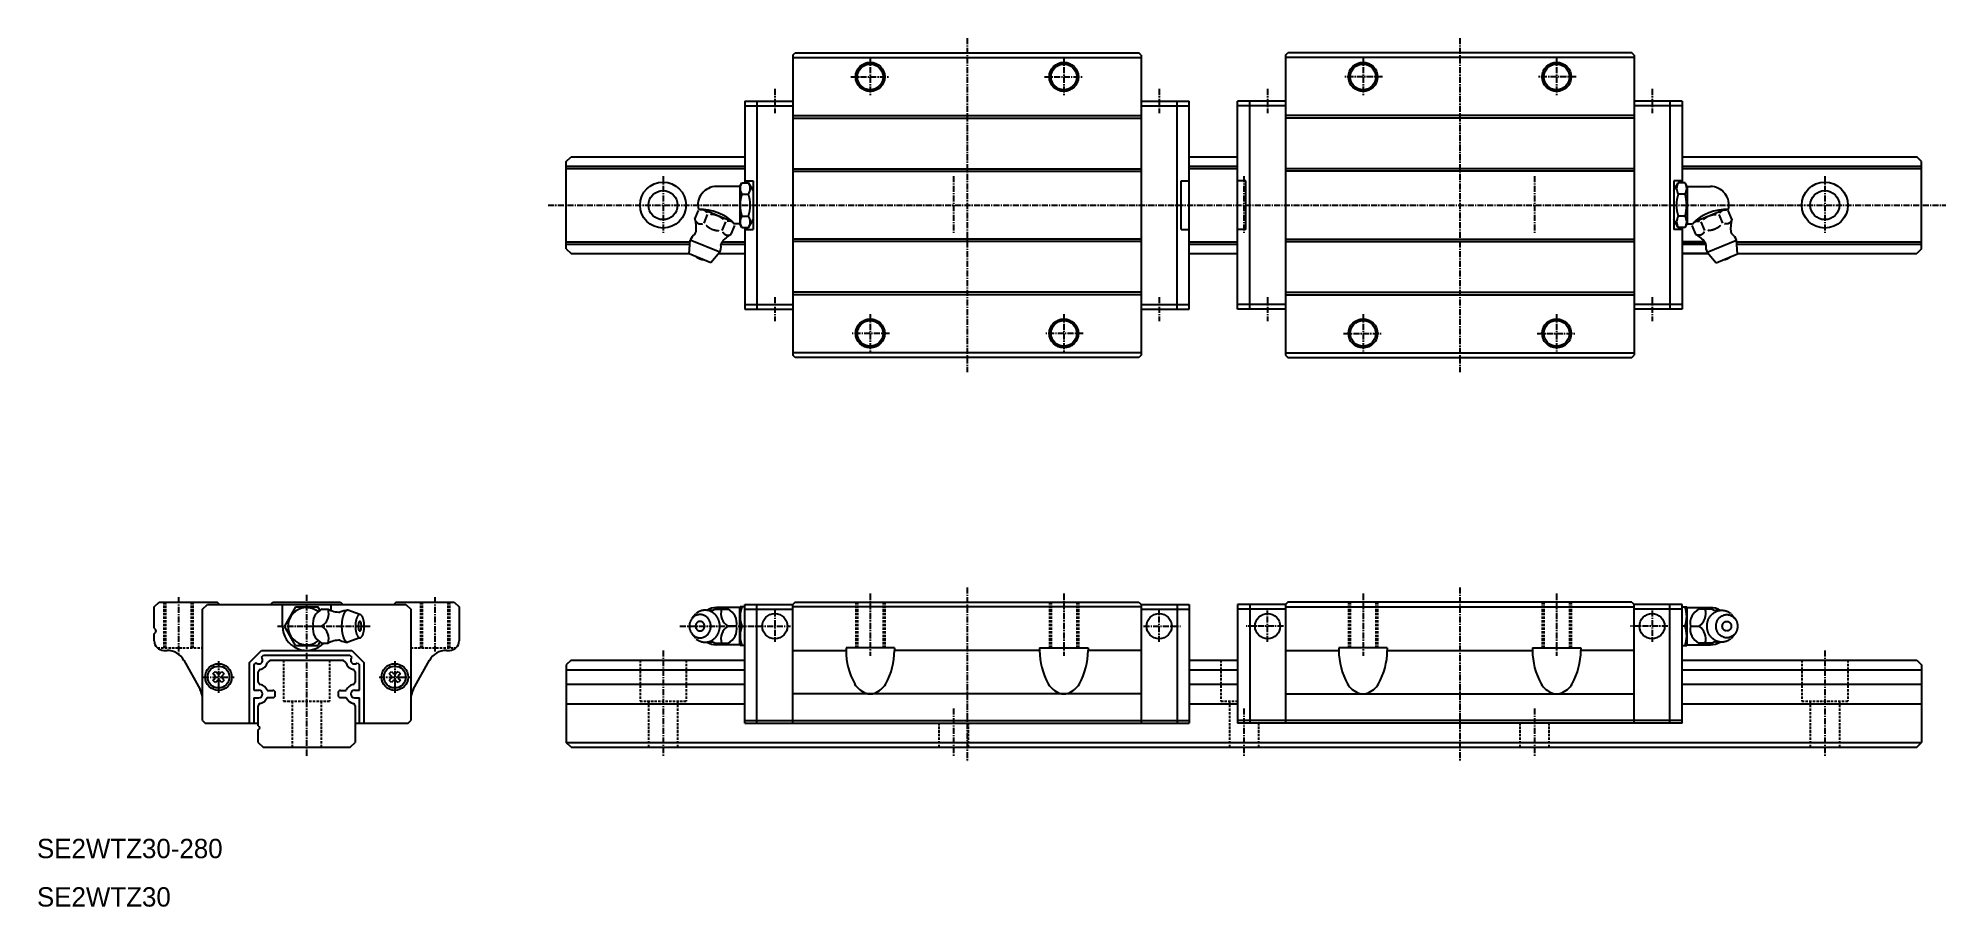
# Model space of a CAD drawing. Extents: x 10 to 404, y 10 to 189.
import ezdxf

# ---------------------------------------------------------------- set-up
doc = ezdxf.new("R2010")
doc.units = 0
doc.linetypes.add('CENTER', pattern=[2, 1.25, -0.25, 0.25, -0.25])
doc.linetypes.add('DASHED', pattern=[0.75, 0.5, -0.25])
doc.layers.get('0').update_dxf_attribs({"linetype": 'CONTINUOUS'})
doc.layers.add('CENTER', color=1, linetype='CENTER')

msp = doc.modelspace()

# ---------------------------------------------------------------- texts
at = {"color": 7, "linetype": 'CONTINUOUS'}
for s, p in [('SE2WTZ30-280', (10, 20)), ('SE2WTZ30', (10, 10))]:
    msp.add_text(s, height=4, dxfattribs=at).set_placement(p)

# ---------------------------------------------------------------- linework, layer by layer
at = {"color": 7, "linetype": 'CONTINUOUS'}
for p, q in [((166.13, 185.93), (166.63, 186.43)), ((166.13, 185.93), (166.13, 123.93)), ((166.13, 185.43), (238.13, 185.43)), ((166.63, 186.43), (237.63, 186.43)), ((238.13, 185.93), (237.63, 186.43)), ((238.13, 185.93), (238.13, 123.93)), ((267.93, 185.93), (268.43, 186.43)), ((267.93, 185.93), (267.93, 123.93)), ((339.93, 185.43), (267.93, 185.43)), ((339.43, 186.43), (268.43, 186.43)), ((339.93, 185.93), (339.43, 186.43)), ((339.93, 185.93), (339.93, 123.93)), ((156.23, 176.43), (156.23, 159.53)), ((156.23, 176.43), (158.73, 176.43)), ((156.23, 175.43), (158.73, 175.43)), ((158.73, 176.43), (158.73, 133.43)), ((158.73, 176.43), (166.13, 176.43)), ((158.73, 175.43), (166.13, 175.43)), ((166.13, 173.43), (238.13, 173.43)), ((238.13, 176.43), (245.53, 176.43)), ((238.13, 175.43), (245.53, 175.43)), ((245.53, 133.43), (245.53, 176.43)), ((245.53, 176.43), (248.03, 176.43)), ((245.53, 175.43), (248.03, 175.43)), ((248.03, 133.43), (248.03, 176.43)), ((258.03, 133.43), (258.03, 176.43)), ((260.53, 176.43), (258.03, 176.43)), ((260.53, 175.43), (258.03, 175.43)), ((260.53, 133.43), (260.53, 176.43)), ((267.93, 176.43), (260.53, 176.43)), ((267.93, 175.43), (260.53, 175.43)), ((339.93, 173.43), (267.93, 173.43)), ((347.33, 176.43), (339.93, 176.43)), ((347.33, 175.43), (339.93, 175.43)), ((347.33, 176.43), (347.33, 133.43)), ((349.83, 176.43), (347.33, 176.43)), ((349.83, 175.43), (347.33, 175.43)), ((349.83, 176.43), (349.83, 159.53)), ((166.13, 172.93), (238.13, 172.93)), ((339.93, 172.93), (267.93, 172.93)), ((119.33, 163.93), (120.33, 164.93)), ((119.33, 145.93), (119.33, 163.93)), ((119.33, 163), (156.23, 163)), ((119.33, 162.5), (156.23, 162.5)), ((120.33, 164.93), (156.23, 164.93)), ((166.13, 162.43), (238.13, 162.43)), ((166.13, 161.93), (238.13, 161.93)), ((248.03, 164.93), (258.03, 164.93)), ((248.03, 163), (258.03, 163)), ((248.03, 162.5), (258.03, 162.5)), ((339.93, 162.43), (267.93, 162.43)), ((339.93, 161.93), (267.93, 161.93)), ((349.83, 164.93), (398.33, 164.93)), ((349.83, 163), (399.33, 163)), ((349.83, 162.5), (399.33, 162.5)), ((399.33, 163.93), (398.33, 164.93)), ((399.33, 145.93), (399.33, 163.93)), ((155.17, 158.78), (150.38, 158.78)), ((155.17, 158.78), (155.6, 159.53)), ((155.17, 158.78), (155.17, 151.08)), ((155.6, 159.53), (157, 159.53)), ((156.23, 159.93), (157.93, 159.93)), ((157.93, 157.93), (157, 159.53)), ((157.93, 159.93), (157.93, 149.93)), ((157.93, 157.93), (157.93, 151.93)), ((246.33, 149.93), (246.33, 159.93)), ((246.33, 159.93), (248.03, 159.93)), ((259.73, 159.93), (258.03, 159.93)), ((259.73, 149.93), (259.73, 159.93)), ((348.13, 159.93), (348.13, 149.93)), ((349.83, 159.93), (348.13, 159.93)), ((348.13, 157.93), (349.05, 159.53)), ((348.13, 157.93), (348.13, 151.93)), ((350.45, 159.53), (349.05, 159.53)), ((350.89, 158.78), (350.45, 159.53)), ((350.89, 158.78), (350.89, 151.08)), ((350.89, 158.78), (355.68, 158.78)), ((145.93, 152), (146.67, 153.79)), ((153.7, 151.45), (147.53, 154.01)), ((155.6, 157.23), (157, 157.23)), ((350.45, 157.23), (349.05, 157.23)), ((352.36, 151.45), (358.52, 154.01)), ((360.13, 152), (359.39, 153.79)), ((147.8, 151.22), (148.54, 153.02)), ((151.54, 149.67), (152.28, 151.47)), ((153.41, 148.9), (154.16, 150.69)), ((155.17, 151.08), (154.08, 151.08)), ((155.6, 150.33), (155.17, 151.08)), ((155.6, 152.63), (157, 152.63)), ((155.6, 150.33), (157, 150.33)), ((156.23, 150.33), (156.23, 133.43)), ((156.23, 149.93), (157.93, 149.93)), ((157, 150.33), (157.93, 151.93)), ((246.33, 149.93), (248.03, 149.93)), ((259.73, 149.93), (258.03, 149.93)), ((349.05, 150.33), (348.13, 151.93)), ((349.83, 149.93), (348.13, 149.93)), ((350.45, 152.63), (349.05, 152.63)), ((350.45, 150.33), (349.05, 150.33)), ((349.83, 150.33), (349.83, 133.43)), ((350.45, 150.33), (350.89, 151.08)), ((350.89, 151.08), (351.98, 151.08)), ((352.65, 148.9), (351.9, 150.69)), ((354.52, 149.67), (353.77, 151.47)), ((358.26, 151.22), (357.51, 153.02)), ((119.33, 147.37), (144.94, 147.37)), ((119.33, 146.87), (144.9, 146.87)), ((119.33, 145.93), (120.33, 144.93)), ((144.76, 144.87), (144.96, 147.71)), ((151.06, 145.19), (144.96, 147.71)), ((151.29, 146.87), (156.23, 146.87)), ((151.55, 147.37), (156.23, 147.37)), ((238.13, 147.93), (166.13, 147.93)), ((238.13, 147.43), (166.13, 147.43)), ((248.03, 147.37), (258.03, 147.37)), ((248.03, 146.87), (258.03, 146.87)), ((267.93, 147.93), (339.93, 147.93)), ((267.93, 147.43), (339.93, 147.43)), ((354.51, 147.37), (349.83, 147.37)), ((349.83, 147.37), (354.51, 147.37)), ((354.77, 146.87), (349.83, 146.87)), ((349.83, 146.87), (354.77, 146.87)), ((354.99, 145.19), (361.09, 147.71)), ((361.29, 144.87), (361.09, 147.71)), ((361.12, 147.37), (399.33, 147.37)), ((361.15, 146.87), (399.33, 146.87)), ((399.33, 145.93), (398.33, 144.93)), ((120.33, 144.93), (144.77, 144.93)), ((149.2, 143.04), (144.76, 144.87)), ((151.06, 145.19), (149.2, 143.04)), ((150.84, 144.93), (156.23, 144.93)), ((248.03, 144.93), (258.03, 144.93)), ((355.21, 144.93), (349.83, 144.93)), ((349.83, 144.93), (355.21, 144.93)), ((354.99, 145.19), (356.86, 143.04)), ((356.86, 143.04), (361.29, 144.87)), ((361.29, 144.93), (398.33, 144.93)), ((156.23, 134.43), (158.73, 134.43)), ((158.73, 134.43), (166.13, 134.43)), ((238.13, 136.93), (166.13, 136.93)), ((238.13, 136.43), (166.13, 136.43)), ((238.13, 134.43), (245.53, 134.43)), ((245.53, 134.43), (248.03, 134.43)), ((260.53, 134.43), (258.03, 134.43)), ((267.93, 134.43), (260.53, 134.43)), ((267.93, 136.93), (339.93, 136.93)), ((267.93, 136.43), (339.93, 136.43)), ((347.33, 134.43), (339.93, 134.43)), ((349.83, 134.43), (347.33, 134.43)), ((156.23, 133.43), (158.73, 133.43)), ((158.73, 133.43), (166.13, 133.43)), ((238.13, 133.43), (245.53, 133.43)), ((245.53, 133.43), (248.03, 133.43)), ((260.53, 133.43), (258.03, 133.43)), ((267.93, 133.43), (260.53, 133.43)), ((347.33, 133.43), (339.93, 133.43)), ((349.83, 133.43), (347.33, 133.43)), ((238.13, 124.43), (166.13, 124.43)), ((166.63, 123.43), (166.13, 123.93)), ((237.63, 123.43), (166.63, 123.43)), ((238.13, 123.93), (237.63, 123.43)), ((267.93, 124.43), (339.93, 124.43)), ((267.93, 123.93), (268.43, 123.43)), ((268.43, 123.43), (339.43, 123.43)), ((339.43, 123.43), (339.93, 123.93)), ((34.21, 71.93), (35.21, 72.93)), ((34.21, 67.5), (34.21, 71.93)), ((35.21, 72.93), (47.21, 72.93)), ((44.21, 71.43), (45.21, 72.43)), ((44.21, 48.43), (44.21, 71.43)), ((45.21, 72.43), (86.21, 72.43)), ((47.71, 72.43), (47.21, 72.93)), ((58.21, 72.43), (58.71, 72.93)), ((58.71, 72.93), (72.71, 72.93)), ((60.71, 67.93), (60.71, 72.43)), ((63.4, 71.93), (61.1, 67.93)), ((63.4, 71.93), (65.71, 71.93)), ((65.71, 71.93), (68.02, 71.93)), ((68.43, 71.22), (68.02, 71.93)), ((68.86, 71.44), (70.14, 71.44)), ((70.71, 72.43), (70.71, 71.19)), ((72.71, 72.93), (73.21, 72.43)), ((72.71, 72.93), (72.71, 72.93)), ((76.69, 70.33), (74.2, 71.23)), ((84.21, 72.93), (83.71, 72.43)), ((84.21, 72.93), (96.21, 72.93)), ((86.21, 72.43), (87.21, 71.43)), ((87.21, 71.43), (87.21, 48.43)), ((96.21, 72.93), (97.21, 71.93)), ((97.21, 71.93), (97.21, 64.93)), ((150.03, 71.44), (152.71, 71.44)), ((155.17, 71.78), (150.38, 71.78)), ((155.17, 71.78), (155.26, 71.93)), ((155.17, 64.08), (155.17, 71.78)), ((156.23, 71.93), (155.26, 71.93)), ((156.23, 47.93), (156.23, 72.43)), ((156.23, 72.43), (158.73, 72.43)), ((156.23, 71.43), (158.73, 71.43)), ((158.73, 72.43), (166.13, 72.43)), ((158.73, 47.93), (158.73, 72.43)), ((158.73, 71.43), (166.13, 71.43)), ((166.63, 72.93), (166.13, 72.43)), ((166.13, 47.93), (166.13, 72.43)), ((238.13, 71.93), (166.13, 71.93)), ((166.63, 72.93), (237.63, 72.93)), ((237.63, 72.93), (238.13, 72.43)), ((238.13, 72.43), (238.13, 47.93)), ((238.13, 72.43), (245.53, 72.43)), ((238.13, 71.43), (245.53, 71.43)), ((245.53, 72.43), (245.53, 47.93)), ((245.53, 72.43), (248.03, 72.43)), ((245.53, 71.43), (248.03, 71.43)), ((248.03, 72.43), (248.03, 47.93)), ((258.03, 72.43), (258.03, 47.93)), ((260.53, 72.43), (258.03, 72.43)), ((260.53, 71.43), (258.03, 71.43)), ((260.53, 72.43), (260.53, 47.93)), ((267.93, 72.43), (260.53, 72.43)), ((267.93, 71.43), (260.53, 71.43)), ((268.43, 72.93), (267.93, 72.43)), ((267.93, 72.43), (267.93, 47.93)), ((267.93, 71.93), (339.93, 71.93)), ((339.43, 72.93), (268.43, 72.93)), ((339.43, 72.93), (339.93, 72.43)), ((339.93, 47.93), (339.93, 72.43)), ((347.33, 72.43), (339.93, 72.43)), ((347.33, 71.43), (339.93, 71.43)), ((347.33, 47.93), (347.33, 72.43)), ((349.83, 72.43), (347.33, 72.43)), ((349.83, 71.43), (347.33, 71.43)), ((349.83, 47.93), (349.83, 72.43)), ((349.83, 71.93), (350.8, 71.93)), ((350.89, 71.78), (350.8, 71.93)), ((350.89, 71.78), (355.68, 71.78)), ((350.89, 64.08), (350.89, 71.78)), ((356.03, 71.44), (353.35, 71.44)), ((34.21, 67.5), (34.5, 67.22)), ((63.4, 63.93), (61.1, 67.93)), ((67.06, 67.93), (68.86, 67.93)), ((146.11, 70.51), (145.3, 69.51)), ((154.5, 67.93), (152.7, 67.93)), ((155.6, 67.93), (156.23, 67.93)), ((350.45, 67.93), (349.83, 67.93)), ((351.56, 67.93), (353.35, 67.93)), ((359.95, 70.51), (360.75, 69.51)), ((34.21, 66.37), (34.5, 66.65)), ((34.21, 64.93), (34.21, 66.37)), ((63.4, 63.93), (65.71, 63.93)), ((65.71, 63.93), (68.02, 63.93)), ((68.45, 64.67), (68.02, 63.93)), ((68.86, 64.43), (70.14, 64.43)), ((76.69, 65.53), (74.2, 64.63)), ((146.11, 65.36), (145.3, 66.36)), ((150.03, 64.43), (152.71, 64.43)), ((155.17, 64.08), (150.38, 64.08)), ((155.26, 63.93), (155.17, 64.08)), ((156.23, 63.93), (155.26, 63.93)), ((187.13, 63.43), (177.13, 63.43)), ((177.13, 63.43), (177.13, 62.93)), ((187.13, 63.43), (187.13, 62.93)), ((217.13, 63.43), (227.13, 63.43)), ((217.13, 63.43), (217.13, 62.93)), ((227.13, 63.43), (227.13, 62.93)), ((288.93, 63.43), (278.93, 63.43)), ((278.93, 63.43), (278.93, 62.93)), ((288.93, 63.43), (288.93, 62.93)), ((318.93, 63.43), (328.93, 63.43)), ((318.93, 63.43), (318.93, 62.93)), ((328.93, 63.43), (328.93, 62.93)), ((349.83, 63.93), (350.8, 63.93)), ((350.8, 63.93), (350.89, 64.08)), ((350.89, 64.08), (355.68, 64.08)), ((356.03, 64.43), (353.35, 64.43)), ((359.95, 65.36), (360.75, 66.36)), ((36.21, 62.93), (36.86, 62.93)), ((40.36, 60.88), (43.71, 54.84)), ((53.81, 60.35), (56.39, 62.93)), ((53.81, 60.35), (53.81, 47.93)), ((54.81, 59.94), (55.25, 60.37)), ((54.81, 59.94), (54.81, 54.73)), ((56.38, 61.5), (56.81, 61.93)), ((56.39, 62.93), (75.03, 62.93)), ((56.81, 61.93), (74.62, 61.93)), ((58.15, 60.93), (57.65, 60.43)), ((58.15, 60.93), (73.28, 60.93)), ((73.78, 60.43), (73.28, 60.93)), ((74.62, 61.93), (75.05, 61.5)), ((75.03, 62.93), (77.61, 60.35)), ((76.18, 60.37), (76.61, 59.94)), ((76.61, 54.73), (76.61, 59.94)), ((77.61, 47.93), (77.61, 60.35)), ((87.72, 54.84), (91.07, 60.88)), ((94.57, 62.93), (95.21, 62.93)), ((120.33, 60.93), (119.33, 59.93)), ((119.33, 59.93), (119.33, 43.93)), ((120.33, 60.93), (156.23, 60.93)), ((166.13, 62.93), (177.13, 62.93)), ((217.13, 62.93), (187.13, 62.93)), ((238.13, 62.93), (227.13, 62.93)), ((248.03, 60.93), (258.03, 60.93)), ((267.93, 62.93), (278.93, 62.93)), ((288.93, 62.93), (318.93, 62.93)), ((339.93, 62.93), (328.93, 62.93)), ((349.83, 60.93), (398.33, 60.93)), ((398.33, 60.93), (399.33, 59.93)), ((399.33, 59.93), (399.33, 43.93)), ((46.35, 58.12), (46.83, 58.6)), ((46.35, 58.12), (46.72, 57.75)), ((46.72, 57.12), (46.35, 56.75)), ((46.83, 56.27), (46.35, 56.75)), ((46.83, 58.6), (47.2, 58.23)), ((47.2, 56.64), (46.83, 56.27)), ((47.83, 58.23), (48.2, 58.6)), ((48.2, 56.27), (47.83, 56.64)), ((48.2, 58.6), (48.68, 58.12)), ((48.68, 56.75), (48.2, 56.27)), ((48.31, 57.75), (48.68, 58.12)), ((48.68, 56.75), (48.31, 57.12)), ((55.71, 56.39), (55.71, 58.48)), ((75.71, 58.48), (75.71, 56.39)), ((82.75, 58.12), (83.23, 58.6)), ((82.75, 58.12), (83.12, 57.75)), ((83.12, 57.12), (82.75, 56.75)), ((83.23, 56.27), (82.75, 56.75)), ((83.23, 58.6), (83.6, 58.23)), ((83.6, 56.64), (83.23, 56.27)), ((84.23, 58.23), (84.6, 58.6)), ((84.6, 56.27), (84.23, 56.64)), ((84.6, 58.6), (85.08, 58.12)), ((85.08, 56.75), (84.6, 56.27)), ((84.71, 57.75), (85.08, 58.12)), ((85.08, 56.75), (84.71, 57.12)), ((119.33, 58.92), (156.23, 58.92)), ((119.33, 55.95), (156.23, 55.95)), ((248.03, 58.92), (258.03, 58.92)), ((248.03, 55.95), (258.03, 55.95)), ((349.83, 58.92), (399.33, 58.92)), ((349.83, 55.95), (399.33, 55.95)), ((54.81, 54.73), (55.81, 54.73)), ((54.81, 53.13), (54.81, 47.93)), ((54.81, 53.13), (55.81, 53.13)), ((55.71, 47.36), (55.71, 51.48)), ((57.56, 54.68), (58.71, 54.68)), ((57.56, 53.18), (58.71, 53.18)), ((59.21, 53.68), (59.21, 54.18)), ((72.21, 54.18), (72.21, 53.68)), ((72.71, 54.68), (73.87, 54.68)), ((72.71, 53.18), (73.87, 53.18)), ((75.61, 54.73), (76.61, 54.73)), ((75.61, 53.13), (76.61, 53.13)), ((75.71, 51.48), (75.71, 43.93)), ((76.61, 47.93), (76.61, 53.13)), ((119.33, 51.92), (156.23, 51.92)), ((238.13, 53.93), (166.13, 53.93)), ((248.03, 51.92), (258.03, 51.92)), ((267.93, 53.93), (339.93, 53.93)), ((349.83, 51.92), (399.33, 51.92)), ((44.21, 48.43), (44.71, 47.93)), ((44.71, 47.93), (55.71, 47.93)), ((55.71, 47.36), (55.93, 47.15)), ((75.71, 47.93), (86.71, 47.93)), ((86.71, 47.93), (87.21, 48.43)), ((156.23, 48.43), (158.73, 48.43)), ((156.23, 47.93), (158.73, 47.93)), ((158.73, 48.43), (166.13, 48.43)), ((158.73, 47.93), (166.13, 47.93)), ((166.13, 48.43), (238.13, 48.43)), ((166.13, 47.93), (238.13, 47.93)), ((238.13, 48.43), (245.53, 48.43)), ((238.13, 47.93), (245.53, 47.93)), ((245.53, 48.43), (248.03, 48.43)), ((245.53, 47.93), (248.03, 47.93)), ((260.53, 48.43), (258.03, 48.43)), ((260.53, 47.93), (258.03, 47.93)), ((267.93, 48.43), (260.53, 48.43)), ((267.93, 47.93), (260.53, 47.93)), ((339.93, 48.43), (267.93, 48.43)), ((339.93, 47.93), (267.93, 47.93)), ((347.33, 48.43), (339.93, 48.43)), ((347.33, 47.93), (339.93, 47.93)), ((349.83, 48.43), (347.33, 48.43)), ((349.83, 47.93), (347.33, 47.93)), ((55.71, 46.51), (55.93, 46.72)), ((55.71, 43.93), (55.71, 46.51)), ((55.71, 43.93), (56.71, 42.93)), ((74.71, 42.93), (75.71, 43.93)), ((119.33, 43.93), (399.33, 43.93)), ((120.33, 42.93), (119.33, 43.93)), ((398.33, 42.93), (399.33, 43.93)), ((56.71, 42.93), (74.71, 42.93)), ((120.33, 42.93), (398.33, 42.93))]:
    msp.add_line(p, q, dxfattribs=at)
at = {"color": 3, "linetype": 'DASHED'}
for p, q in [((36.21, 72.93), (36.21, 63.43)), ((36.56, 72.93), (36.56, 63.43)), ((41.86, 72.93), (41.86, 63.43)), ((42.21, 72.93), (42.21, 63.43)), ((89.21, 72.93), (89.21, 63.43)), ((89.56, 72.93), (89.56, 63.43)), ((94.86, 72.93), (94.86, 63.43)), ((95.21, 72.93), (95.21, 63.43)), ((179.13, 72.93), (179.13, 63.43)), ((179.48, 72.93), (179.48, 63.43)), ((184.78, 72.93), (184.78, 63.43)), ((185.13, 72.93), (185.13, 63.43)), ((219.13, 72.93), (219.13, 63.43)), ((219.48, 72.93), (219.48, 63.43)), ((224.78, 72.93), (224.78, 63.43)), ((225.13, 72.93), (225.13, 63.43)), ((280.93, 72.93), (280.93, 63.43)), ((281.28, 72.93), (281.28, 63.43)), ((286.58, 72.93), (286.58, 63.43)), ((286.93, 72.93), (286.93, 63.43)), ((320.93, 72.93), (320.93, 63.43)), ((321.28, 72.93), (321.28, 63.43)), ((326.58, 72.93), (326.58, 63.43)), ((326.93, 72.93), (326.93, 63.43)), ((34.89, 63.43), (44.21, 63.43)), ((87.21, 63.43), (96.54, 63.43)), ((60.96, 60.93), (60.96, 52.43)), ((70.46, 60.93), (70.46, 52.43)), ((134.58, 60.93), (134.58, 52.43)), ((144.08, 60.93), (144.08, 52.43)), ((254.58, 60.93), (254.58, 52.43)), ((374.58, 60.93), (374.58, 52.43)), ((384.08, 60.93), (384.08, 52.43)), ((60.96, 52.43), (70.46, 52.43)), ((62.71, 52.43), (62.71, 42.93)), ((68.71, 52.43), (68.71, 42.93)), ((134.58, 52.43), (144.08, 52.43)), ((136.33, 52.43), (136.33, 42.93)), ((142.33, 52.43), (142.33, 42.93)), ((254.58, 52.43), (258.03, 52.43)), ((256.33, 52.43), (256.33, 42.93)), ((374.58, 52.43), (384.08, 52.43)), ((376.33, 52.43), (376.33, 42.93)), ((382.33, 52.43), (382.33, 42.93)), ((196.33, 47.93), (196.33, 42.93)), ((202.33, 47.93), (202.33, 42.93)), ((262.33, 47.93), (262.33, 42.93)), ((316.33, 47.93), (316.33, 42.93)), ((322.33, 47.93), (322.33, 42.93))]:
    msp.add_line(p, q, dxfattribs=at)
at = {"color": 7, "linetype": 'CONTINUOUS'}
for points in [[(148.4, 153.34, 0), (148.4, 153.35, 0), (148.39, 153.37, 0), (148.38, 153.38, 0), (148.38, 153.39, 0), (148.37, 153.4, 0), (148.36, 153.41, 0), (148.35, 153.42, 0), (148.35, 153.44, 0), (148.34, 153.45, 0), (148.33, 153.46, 0), (148.32, 153.47, 0), (148.32, 153.48, 0), (148.31, 153.49, 0), (148.3, 153.5, 0), (148.29, 153.51, 0), (148.28, 153.52, 0), (148.28, 153.53, 0), (148.27, 153.54, 0), (148.26, 153.55, 0), (148.25, 153.56, 0), (148.24, 153.57, 0), (148.23, 153.58, 0), (148.23, 153.59, 0), (148.22, 153.6, 0), (148.21, 153.61, 0), (148.2, 153.62, 0), (148.19, 153.63, 0), (148.18, 153.64, 0), (148.17, 153.65, 0), (148.16, 153.66, 0), (148.15, 153.67, 0), (148.14, 153.68, 0), (148.13, 153.69, 0), (148.12, 153.69, 0), (148.12, 153.7, 0), (148.11, 153.71, 0), (148.1, 153.72, 0), (148.09, 153.73, 0), (148.08, 153.74, 0), (148.07, 153.74, 0), (148.06, 153.75, 0), (148.05, 153.76, 0), (148.04, 153.77, 0), (148.03, 153.77, 0), (148.02, 153.78, 0), (148.01, 153.79, 0), (148, 153.79, 0), (147.99, 153.8, 0), (147.97, 153.81, 0), (147.96, 153.81, 0), (147.95, 153.82, 0), (147.94, 153.83, 0), (147.93, 153.83, 0), (147.92, 153.84, 0), (147.91, 153.84, 0), (147.9, 153.85, 0), (147.89, 153.86, 0), (147.88, 153.86, 0), (147.87, 153.87, 0), (147.85, 153.87, 0), (147.84, 153.88, 0), (147.83, 153.88, 0), (147.82, 153.89, 0), (147.81, 153.89, 0), (147.8, 153.9, 0), (147.79, 153.9, 0), (147.78, 153.91, 0), (147.76, 153.91, 0), (147.75, 153.91, 0), (147.74, 153.92, 0), (147.73, 153.92, 0), (147.72, 153.93, 0), (147.7, 153.93, 0), (147.69, 153.93, 0), (147.68, 153.94, 0), (147.67, 153.94, 0), (147.66, 153.94, 0), (147.64, 153.95, 0), (147.63, 153.95, 0), (147.62, 153.95, 0), (147.61, 153.96, 0), (147.59, 153.96, 0), (147.58, 153.96, 0), (147.57, 153.96, 0), (147.56, 153.96, 0), (147.55, 153.97, 0), (147.53, 153.97, 0), (147.52, 153.97, 0), (147.51, 153.97, 0), (147.5, 153.97, 0), (147.48, 153.97, 0), (147.47, 153.97, 0), (147.46, 153.97, 0), (147.44, 153.98, 0), (147.43, 153.98, 0), (147.42, 153.98, 0), (147.41, 153.98, 0), (147.39, 153.98, 0), (147.38, 153.98, 0), (147.37, 153.98, 0), (147.35, 153.98, 0), (147.34, 153.98, 0), (147.33, 153.98, 0), (147.32, 153.98, 0), (147.3, 153.98, 0), (147.29, 153.97, 0), (147.28, 153.97, 0), (147.26, 153.97, 0), (147.25, 153.97, 0), (147.24, 153.97, 0), (147.22, 153.97, 0), (147.21, 153.97, 0), (147.2, 153.97, 0), (147.19, 153.96, 0), (147.17, 153.96, 0), (147.16, 153.96, 0), (147.15, 153.96, 0), (147.13, 153.96, 0), (147.12, 153.95, 0), (147.1, 153.95, 0), (147.09, 153.95, 0), (147.08, 153.94, 0), (147.06, 153.94, 0), (147.05, 153.94, 0), (147.04, 153.93, 0), (147.03, 153.93, 0), (147.01, 153.93, 0), (147, 153.92, 0)], [(357.65, 153.34, 0), (357.66, 153.35, 0), (357.67, 153.37, 0), (357.67, 153.38, 0), (357.68, 153.39, 0), (357.69, 153.4, 0), (357.69, 153.41, 0), (357.7, 153.42, 0), (357.71, 153.44, 0), (357.72, 153.45, 0), (357.72, 153.46, 0), (357.73, 153.47, 0), (357.74, 153.48, 0), (357.75, 153.49, 0), (357.76, 153.5, 0), (357.76, 153.51, 0), (357.77, 153.52, 0), (357.78, 153.53, 0), (357.79, 153.54, 0), (357.8, 153.55, 0), (357.81, 153.56, 0), (357.81, 153.57, 0), (357.82, 153.58, 0), (357.83, 153.59, 0), (357.84, 153.6, 0), (357.85, 153.61, 0), (357.86, 153.62, 0), (357.87, 153.63, 0), (357.88, 153.64, 0), (357.88, 153.65, 0), (357.89, 153.66, 0), (357.9, 153.67, 0), (357.91, 153.68, 0), (357.92, 153.69, 0), (357.93, 153.69, 0), (357.94, 153.7, 0), (357.95, 153.71, 0), (357.96, 153.72, 0), (357.97, 153.73, 0), (357.98, 153.74, 0), (357.99, 153.74, 0), (358, 153.75, 0), (358.01, 153.76, 0), (358.02, 153.77, 0), (358.03, 153.77, 0), (358.04, 153.78, 0), (358.05, 153.79, 0), (358.06, 153.79, 0), (358.07, 153.8, 0), (358.08, 153.81, 0), (358.09, 153.81, 0), (358.1, 153.82, 0), (358.11, 153.83, 0), (358.12, 153.83, 0), (358.14, 153.84, 0), (358.15, 153.84, 0), (358.16, 153.85, 0), (358.17, 153.86, 0), (358.18, 153.86, 0), (358.19, 153.87, 0), (358.2, 153.87, 0), (358.21, 153.88, 0), (358.22, 153.88, 0), (358.24, 153.89, 0), (358.25, 153.89, 0), (358.26, 153.9, 0), (358.27, 153.9, 0), (358.28, 153.91, 0), (358.29, 153.91, 0), (358.31, 153.91, 0), (358.32, 153.92, 0), (358.33, 153.92, 0), (358.34, 153.93, 0), (358.35, 153.93, 0), (358.36, 153.93, 0), (358.38, 153.94, 0), (358.39, 153.94, 0), (358.4, 153.94, 0), (358.41, 153.95, 0), (358.42, 153.95, 0), (358.44, 153.95, 0), (358.45, 153.96, 0), (358.46, 153.96, 0), (358.47, 153.96, 0), (358.49, 153.96, 0), (358.5, 153.96, 0), (358.51, 153.97, 0), (358.52, 153.97, 0), (358.54, 153.97, 0), (358.55, 153.97, 0), (358.56, 153.97, 0), (358.57, 153.97, 0), (358.59, 153.97, 0), (358.6, 153.97, 0), (358.61, 153.98, 0), (358.62, 153.98, 0), (358.64, 153.98, 0), (358.65, 153.98, 0), (358.66, 153.98, 0), (358.68, 153.98, 0), (358.69, 153.98, 0), (358.7, 153.98, 0), (358.71, 153.98, 0), (358.73, 153.98, 0), (358.74, 153.98, 0), (358.75, 153.98, 0), (358.77, 153.97, 0), (358.78, 153.97, 0), (358.79, 153.97, 0), (358.81, 153.97, 0), (358.82, 153.97, 0), (358.83, 153.97, 0), (358.85, 153.97, 0), (358.86, 153.97, 0), (358.87, 153.96, 0), (358.89, 153.96, 0), (358.9, 153.96, 0), (358.91, 153.96, 0), (358.92, 153.96, 0), (358.94, 153.95, 0), (358.95, 153.95, 0), (358.96, 153.95, 0), (358.98, 153.94, 0), (358.99, 153.94, 0), (359.01, 153.94, 0), (359.02, 153.93, 0), (359.03, 153.93, 0), (359.05, 153.93, 0), (359.06, 153.92, 0)], [(146.07, 151.67, 0), (146.07, 151.66, 0), (146.08, 151.65, 0), (146.09, 151.64, 0), (146.09, 151.63, 0), (146.1, 151.61, 0), (146.11, 151.6, 0), (146.12, 151.59, 0), (146.12, 151.58, 0), (146.13, 151.57, 0), (146.14, 151.56, 0), (146.15, 151.55, 0), (146.15, 151.53, 0), (146.16, 151.52, 0), (146.17, 151.51, 0), (146.18, 151.5, 0), (146.19, 151.49, 0), (146.19, 151.48, 0), (146.2, 151.47, 0), (146.21, 151.46, 0), (146.22, 151.45, 0), (146.23, 151.44, 0), (146.24, 151.43, 0), (146.25, 151.42, 0), (146.25, 151.41, 0), (146.26, 151.4, 0), (146.27, 151.39, 0), (146.28, 151.38, 0), (146.29, 151.37, 0), (146.3, 151.37, 0), (146.31, 151.36, 0), (146.32, 151.35, 0), (146.33, 151.34, 0), (146.34, 151.33, 0), (146.34, 151.32, 0), (146.35, 151.31, 0), (146.37, 151.3, 0), (146.37, 151.3, 0), (146.38, 151.29, 0), (146.39, 151.28, 0), (146.4, 151.27, 0), (146.41, 151.26, 0), (146.42, 151.26, 0), (146.43, 151.25, 0), (146.44, 151.24, 0), (146.46, 151.24, 0), (146.46, 151.23, 0), (146.47, 151.22, 0), (146.49, 151.21, 0), (146.5, 151.21, 0), (146.51, 151.2, 0), (146.52, 151.19, 0), (146.53, 151.19, 0), (146.54, 151.18, 0), (146.55, 151.18, 0), (146.56, 151.17, 0), (146.57, 151.16, 0), (146.58, 151.16, 0), (146.59, 151.15, 0), (146.6, 151.15, 0), (146.62, 151.14, 0), (146.63, 151.14, 0), (146.64, 151.13, 0), (146.65, 151.13, 0), (146.66, 151.12, 0), (146.67, 151.12, 0), (146.68, 151.11, 0), (146.7, 151.11, 0), (146.71, 151.1, 0), (146.72, 151.1, 0), (146.73, 151.1, 0), (146.74, 151.09, 0), (146.75, 151.09, 0), (146.77, 151.08, 0), (146.78, 151.08, 0), (146.79, 151.08, 0), (146.8, 151.07, 0), (146.81, 151.07, 0), (146.83, 151.07, 0), (146.84, 151.06, 0), (146.85, 151.06, 0), (146.86, 151.06, 0), (146.88, 151.06, 0), (146.89, 151.06, 0), (146.9, 151.05, 0), (146.91, 151.05, 0), (146.93, 151.05, 0), (146.94, 151.05, 0), (146.95, 151.05, 0), (146.96, 151.04, 0), (146.97, 151.04, 0), (146.99, 151.04, 0), (147, 151.04, 0), (147.01, 151.04, 0), (147.03, 151.04, 0), (147.04, 151.04, 0), (147.05, 151.04, 0), (147.06, 151.04, 0), (147.08, 151.04, 0), (147.09, 151.04, 0), (147.1, 151.04, 0), (147.12, 151.04, 0), (147.13, 151.04, 0), (147.14, 151.04, 0), (147.15, 151.04, 0), (147.17, 151.04, 0), (147.18, 151.04, 0), (147.19, 151.04, 0), (147.21, 151.04, 0), (147.22, 151.04, 0), (147.23, 151.04, 0), (147.25, 151.05, 0), (147.26, 151.05, 0), (147.27, 151.05, 0), (147.29, 151.05, 0), (147.3, 151.05, 0), (147.31, 151.06, 0), (147.33, 151.06, 0), (147.34, 151.06, 0), (147.35, 151.06, 0), (147.37, 151.06, 0), (147.38, 151.07, 0), (147.39, 151.07, 0), (147.41, 151.07, 0), (147.42, 151.08, 0), (147.43, 151.08, 0), (147.45, 151.08, 0), (147.46, 151.09, 0), (147.47, 151.09, 0)], [(148.27, 150.72, 0), (148.29, 150.71, 0), (148.31, 150.69, 0), (148.32, 150.68, 0), (148.34, 150.66, 0), (148.36, 150.65, 0), (148.38, 150.63, 0), (148.39, 150.62, 0), (148.41, 150.6, 0), (148.43, 150.59, 0), (148.44, 150.57, 0), (148.46, 150.56, 0), (148.48, 150.54, 0), (148.5, 150.53, 0), (148.51, 150.52, 0), (148.53, 150.5, 0), (148.55, 150.49, 0), (148.57, 150.48, 0), (148.59, 150.46, 0), (148.6, 150.45, 0), (148.62, 150.44, 0), (148.64, 150.42, 0), (148.66, 150.41, 0), (148.68, 150.4, 0), (148.69, 150.38, 0), (148.71, 150.37, 0), (148.73, 150.36, 0), (148.75, 150.35, 0), (148.77, 150.33, 0), (148.79, 150.32, 0), (148.81, 150.31, 0), (148.82, 150.3, 0), (148.84, 150.28, 0), (148.86, 150.27, 0), (148.88, 150.26, 0), (148.9, 150.25, 0), (148.92, 150.24, 0), (148.94, 150.23, 0), (148.96, 150.22, 0), (148.97, 150.2, 0), (148.99, 150.19, 0), (149.01, 150.18, 0), (149.03, 150.17, 0), (149.05, 150.16, 0), (149.07, 150.15, 0), (149.09, 150.14, 0), (149.11, 150.13, 0), (149.13, 150.12, 0), (149.15, 150.11, 0), (149.17, 150.1, 0), (149.19, 150.09, 0), (149.21, 150.08, 0), (149.23, 150.07, 0), (149.25, 150.06, 0), (149.27, 150.05, 0), (149.29, 150.04, 0), (149.31, 150.03, 0), (149.33, 150.02, 0), (149.35, 150.01, 0), (149.37, 150, 0), (149.39, 149.99, 0), (149.41, 149.99, 0), (149.43, 149.98, 0), (149.45, 149.97, 0), (149.47, 149.96, 0), (149.49, 149.95, 0), (149.51, 149.94, 0), (149.53, 149.93, 0), (149.55, 149.93, 0), (149.57, 149.92, 0), (149.59, 149.91, 0), (149.61, 149.9, 0), (149.63, 149.9, 0), (149.65, 149.89, 0), (149.67, 149.88, 0), (149.69, 149.87, 0), (149.71, 149.87, 0), (149.74, 149.86, 0), (149.76, 149.85, 0), (149.78, 149.85, 0), (149.8, 149.84, 0), (149.82, 149.83, 0), (149.84, 149.83, 0), (149.86, 149.82, 0), (149.88, 149.81, 0), (149.9, 149.81, 0), (149.93, 149.8, 0), (149.95, 149.79, 0), (149.97, 149.79, 0), (149.99, 149.78, 0), (150.01, 149.78, 0), (150.03, 149.77, 0), (150.05, 149.77, 0), (150.07, 149.76, 0), (150.1, 149.76, 0), (150.12, 149.75, 0), (150.14, 149.75, 0), (150.16, 149.74, 0), (150.18, 149.74, 0), (150.21, 149.73, 0), (150.23, 149.73, 0), (150.25, 149.72, 0), (150.27, 149.72, 0), (150.29, 149.72, 0), (150.31, 149.71, 0), (150.34, 149.71, 0), (150.36, 149.71, 0), (150.38, 149.7, 0), (150.4, 149.7, 0), (150.43, 149.69, 0), (150.45, 149.69, 0), (150.47, 149.69, 0), (150.49, 149.69, 0), (150.51, 149.68, 0), (150.54, 149.68, 0), (150.56, 149.68, 0), (150.58, 149.68, 0), (150.6, 149.67, 0), (150.62, 149.67, 0), (150.65, 149.67, 0), (150.67, 149.67, 0), (150.69, 149.66, 0), (150.72, 149.66, 0), (150.74, 149.66, 0), (150.76, 149.66, 0), (150.78, 149.66, 0), (150.8, 149.66, 0), (150.83, 149.65, 0), (150.85, 149.65, 0)], [(151.81, 151.97, 0), (151.79, 151.99, 0), (151.78, 152, 0), (151.76, 152.01, 0), (151.74, 152.03, 0), (151.72, 152.04, 0), (151.71, 152.06, 0), (151.69, 152.07, 0), (151.67, 152.09, 0), (151.66, 152.1, 0), (151.64, 152.12, 0), (151.62, 152.13, 0), (151.6, 152.15, 0), (151.59, 152.16, 0), (151.57, 152.17, 0), (151.55, 152.19, 0), (151.53, 152.2, 0), (151.51, 152.21, 0), (151.5, 152.23, 0), (151.48, 152.24, 0), (151.46, 152.25, 0), (151.44, 152.27, 0), (151.43, 152.28, 0), (151.41, 152.29, 0), (151.39, 152.31, 0), (151.37, 152.32, 0), (151.35, 152.33, 0), (151.33, 152.34, 0), (151.31, 152.36, 0), (151.3, 152.37, 0), (151.28, 152.38, 0), (151.26, 152.39, 0), (151.24, 152.41, 0), (151.22, 152.42, 0), (151.2, 152.43, 0), (151.18, 152.44, 0), (151.16, 152.45, 0), (151.15, 152.46, 0), (151.13, 152.47, 0), (151.11, 152.49, 0), (151.09, 152.5, 0), (151.07, 152.51, 0), (151.05, 152.52, 0), (151.03, 152.53, 0), (151.01, 152.54, 0), (150.99, 152.55, 0), (150.97, 152.56, 0), (150.95, 152.57, 0), (150.93, 152.58, 0), (150.91, 152.59, 0), (150.9, 152.6, 0), (150.88, 152.61, 0), (150.86, 152.62, 0), (150.84, 152.63, 0), (150.82, 152.64, 0), (150.8, 152.65, 0), (150.78, 152.66, 0), (150.76, 152.67, 0), (150.74, 152.68, 0), (150.72, 152.69, 0), (150.7, 152.7, 0), (150.68, 152.71, 0), (150.66, 152.71, 0), (150.64, 152.72, 0), (150.62, 152.73, 0), (150.59, 152.74, 0), (150.57, 152.75, 0), (150.55, 152.76, 0), (150.53, 152.76, 0), (150.51, 152.77, 0), (150.49, 152.78, 0), (150.47, 152.79, 0), (150.45, 152.79, 0), (150.43, 152.8, 0), (150.41, 152.81, 0), (150.39, 152.82, 0), (150.37, 152.82, 0), (150.35, 152.83, 0), (150.33, 152.84, 0), (150.31, 152.84, 0), (150.28, 152.85, 0), (150.26, 152.86, 0), (150.24, 152.86, 0), (150.22, 152.87, 0), (150.2, 152.88, 0), (150.18, 152.88, 0), (150.16, 152.89, 0), (150.14, 152.9, 0), (150.11, 152.9, 0), (150.09, 152.91, 0), (150.07, 152.91, 0), (150.05, 152.92, 0), (150.03, 152.92, 0), (150.01, 152.93, 0), (149.99, 152.93, 0), (149.97, 152.94, 0), (149.94, 152.94, 0), (149.92, 152.95, 0), (149.9, 152.95, 0), (149.88, 152.96, 0), (149.86, 152.96, 0), (149.83, 152.97, 0), (149.81, 152.97, 0), (149.79, 152.97, 0), (149.77, 152.98, 0), (149.75, 152.98, 0), (149.72, 152.99, 0), (149.7, 152.99, 0), (149.68, 152.99, 0), (149.66, 153, 0), (149.64, 153, 0), (149.61, 153, 0), (149.59, 153, 0), (149.57, 153.01, 0), (149.55, 153.01, 0), (149.53, 153.01, 0), (149.5, 153.01, 0), (149.48, 153.02, 0), (149.46, 153.02, 0), (149.44, 153.02, 0), (149.41, 153.02, 0), (149.39, 153.03, 0), (149.37, 153.03, 0), (149.35, 153.03, 0), (149.32, 153.03, 0), (149.3, 153.03, 0), (149.28, 153.03, 0), (149.25, 153.04, 0), (149.23, 153.04, 0)], [(154.02, 151.02, 0), (154.01, 151.03, 0), (154, 151.04, 0), (154, 151.05, 0), (153.99, 151.06, 0), (153.98, 151.08, 0), (153.97, 151.09, 0), (153.97, 151.1, 0), (153.96, 151.11, 0), (153.95, 151.12, 0), (153.94, 151.13, 0), (153.94, 151.14, 0), (153.93, 151.15, 0), (153.92, 151.17, 0), (153.91, 151.18, 0), (153.91, 151.19, 0), (153.9, 151.2, 0), (153.89, 151.21, 0), (153.88, 151.22, 0), (153.87, 151.23, 0), (153.86, 151.24, 0), (153.85, 151.25, 0), (153.85, 151.26, 0), (153.84, 151.27, 0), (153.83, 151.28, 0), (153.82, 151.29, 0), (153.81, 151.3, 0), (153.8, 151.31, 0), (153.79, 151.32, 0), (153.78, 151.33, 0), (153.77, 151.34, 0), (153.77, 151.34, 0), (153.76, 151.35, 0), (153.75, 151.36, 0), (153.74, 151.37, 0), (153.73, 151.38, 0), (153.72, 151.39, 0), (153.71, 151.39, 0), (153.7, 151.4, 0), (153.69, 151.41, 0), (153.68, 151.42, 0), (153.67, 151.43, 0), (153.66, 151.43, 0), (153.65, 151.44, 0), (153.64, 151.45, 0), (153.63, 151.46, 0), (153.62, 151.46, 0), (153.61, 151.47, 0), (153.6, 151.48, 0), (153.59, 151.48, 0), (153.58, 151.49, 0), (153.57, 151.5, 0), (153.56, 151.5, 0), (153.54, 151.51, 0), (153.53, 151.51, 0), (153.52, 151.52, 0), (153.51, 151.53, 0), (153.5, 151.53, 0), (153.49, 151.54, 0), (153.48, 151.54, 0), (153.47, 151.55, 0), (153.46, 151.55, 0), (153.44, 151.56, 0), (153.43, 151.56, 0), (153.42, 151.57, 0), (153.41, 151.57, 0), (153.4, 151.58, 0), (153.39, 151.58, 0), (153.38, 151.59, 0), (153.36, 151.59, 0), (153.35, 151.59, 0), (153.34, 151.6, 0), (153.33, 151.6, 0), (153.32, 151.61, 0), (153.31, 151.61, 0), (153.29, 151.61, 0), (153.28, 151.62, 0), (153.27, 151.62, 0), (153.26, 151.62, 0), (153.24, 151.62, 0), (153.23, 151.63, 0), (153.22, 151.63, 0), (153.21, 151.63, 0), (153.2, 151.63, 0), (153.18, 151.64, 0), (153.17, 151.64, 0), (153.16, 151.64, 0), (153.15, 151.64, 0), (153.13, 151.64, 0), (153.12, 151.65, 0), (153.11, 151.65, 0), (153.1, 151.65, 0), (153.08, 151.65, 0), (153.07, 151.65, 0), (153.06, 151.65, 0), (153.04, 151.65, 0), (153.03, 151.65, 0), (153.02, 151.65, 0), (153.01, 151.65, 0), (152.99, 151.65, 0), (152.98, 151.65, 0), (152.97, 151.65, 0), (152.95, 151.65, 0), (152.94, 151.65, 0), (152.93, 151.65, 0), (152.92, 151.65, 0), (152.9, 151.65, 0), (152.89, 151.65, 0), (152.88, 151.65, 0), (152.86, 151.65, 0), (152.85, 151.65, 0), (152.84, 151.64, 0), (152.82, 151.64, 0), (152.81, 151.64, 0), (152.8, 151.64, 0), (152.78, 151.64, 0), (152.77, 151.63, 0), (152.76, 151.63, 0), (152.74, 151.63, 0), (152.73, 151.63, 0), (152.72, 151.62, 0), (152.7, 151.62, 0), (152.69, 151.62, 0), (152.68, 151.62, 0), (152.66, 151.61, 0), (152.65, 151.61, 0), (152.64, 151.61, 0), (152.62, 151.6, 0), (152.61, 151.6, 0)], [(352.04, 151.02, 0), (352.05, 151.03, 0), (352.05, 151.04, 0), (352.06, 151.05, 0), (352.07, 151.06, 0), (352.07, 151.08, 0), (352.08, 151.09, 0), (352.09, 151.1, 0), (352.1, 151.11, 0), (352.1, 151.12, 0), (352.11, 151.13, 0), (352.12, 151.14, 0), (352.13, 151.15, 0), (352.14, 151.17, 0), (352.14, 151.18, 0), (352.15, 151.19, 0), (352.16, 151.2, 0), (352.17, 151.21, 0), (352.18, 151.22, 0), (352.18, 151.23, 0), (352.19, 151.24, 0), (352.2, 151.25, 0), (352.21, 151.26, 0), (352.22, 151.27, 0), (352.23, 151.28, 0), (352.24, 151.29, 0), (352.24, 151.3, 0), (352.25, 151.31, 0), (352.26, 151.32, 0), (352.27, 151.33, 0), (352.28, 151.34, 0), (352.29, 151.34, 0), (352.3, 151.35, 0), (352.31, 151.36, 0), (352.32, 151.37, 0), (352.33, 151.38, 0), (352.34, 151.39, 0), (352.35, 151.39, 0), (352.36, 151.4, 0), (352.37, 151.41, 0), (352.38, 151.42, 0), (352.39, 151.43, 0), (352.4, 151.43, 0), (352.41, 151.44, 0), (352.42, 151.45, 0), (352.43, 151.46, 0), (352.44, 151.46, 0), (352.45, 151.47, 0), (352.46, 151.48, 0), (352.47, 151.48, 0), (352.48, 151.49, 0), (352.49, 151.5, 0), (352.5, 151.5, 0), (352.51, 151.51, 0), (352.52, 151.51, 0), (352.53, 151.52, 0), (352.54, 151.53, 0), (352.56, 151.53, 0), (352.57, 151.54, 0), (352.58, 151.54, 0), (352.59, 151.55, 0), (352.6, 151.55, 0), (352.61, 151.56, 0), (352.62, 151.56, 0), (352.63, 151.57, 0), (352.65, 151.57, 0), (352.66, 151.58, 0), (352.67, 151.58, 0), (352.68, 151.59, 0), (352.69, 151.59, 0), (352.7, 151.59, 0), (352.72, 151.6, 0), (352.73, 151.6, 0), (352.74, 151.61, 0), (352.75, 151.61, 0), (352.76, 151.61, 0), (352.78, 151.62, 0), (352.79, 151.62, 0), (352.8, 151.62, 0), (352.81, 151.62, 0), (352.82, 151.63, 0), (352.84, 151.63, 0), (352.85, 151.63, 0), (352.86, 151.63, 0), (352.87, 151.64, 0), (352.89, 151.64, 0), (352.9, 151.64, 0), (352.91, 151.64, 0), (352.92, 151.64, 0), (352.94, 151.65, 0), (352.95, 151.65, 0), (352.96, 151.65, 0), (352.97, 151.65, 0), (352.99, 151.65, 0), (353, 151.65, 0), (353.01, 151.65, 0), (353.02, 151.65, 0), (353.04, 151.65, 0), (353.05, 151.65, 0), (353.06, 151.65, 0), (353.08, 151.65, 0), (353.09, 151.65, 0), (353.1, 151.65, 0), (353.11, 151.65, 0), (353.13, 151.65, 0), (353.14, 151.65, 0), (353.15, 151.65, 0), (353.17, 151.65, 0), (353.18, 151.65, 0), (353.19, 151.65, 0), (353.21, 151.65, 0), (353.22, 151.64, 0), (353.23, 151.64, 0), (353.25, 151.64, 0), (353.26, 151.64, 0), (353.27, 151.64, 0), (353.29, 151.63, 0), (353.3, 151.63, 0), (353.31, 151.63, 0), (353.33, 151.63, 0), (353.34, 151.62, 0), (353.35, 151.62, 0), (353.37, 151.62, 0), (353.38, 151.62, 0), (353.39, 151.61, 0), (353.41, 151.61, 0), (353.42, 151.61, 0), (353.43, 151.6, 0), (353.45, 151.6, 0)], [(354.25, 151.97, 0), (354.26, 151.99, 0), (354.28, 152, 0), (354.3, 152.01, 0), (354.31, 152.03, 0), (354.33, 152.04, 0), (354.35, 152.06, 0), (354.37, 152.07, 0), (354.38, 152.09, 0), (354.4, 152.1, 0), (354.42, 152.12, 0), (354.44, 152.13, 0), (354.45, 152.15, 0), (354.47, 152.16, 0), (354.49, 152.17, 0), (354.51, 152.19, 0), (354.52, 152.2, 0), (354.54, 152.21, 0), (354.56, 152.23, 0), (354.58, 152.24, 0), (354.6, 152.25, 0), (354.61, 152.27, 0), (354.63, 152.28, 0), (354.65, 152.29, 0), (354.67, 152.31, 0), (354.69, 152.32, 0), (354.7, 152.33, 0), (354.72, 152.34, 0), (354.74, 152.36, 0), (354.76, 152.37, 0), (354.78, 152.38, 0), (354.8, 152.39, 0), (354.82, 152.41, 0), (354.83, 152.42, 0), (354.85, 152.43, 0), (354.87, 152.44, 0), (354.89, 152.45, 0), (354.91, 152.46, 0), (354.93, 152.47, 0), (354.95, 152.49, 0), (354.97, 152.5, 0), (354.99, 152.51, 0), (355.01, 152.52, 0), (355.02, 152.53, 0), (355.04, 152.54, 0), (355.06, 152.55, 0), (355.08, 152.56, 0), (355.1, 152.57, 0), (355.12, 152.58, 0), (355.14, 152.59, 0), (355.16, 152.6, 0), (355.18, 152.61, 0), (355.2, 152.62, 0), (355.22, 152.63, 0), (355.24, 152.64, 0), (355.26, 152.65, 0), (355.28, 152.66, 0), (355.3, 152.67, 0), (355.32, 152.68, 0), (355.34, 152.69, 0), (355.36, 152.7, 0), (355.38, 152.71, 0), (355.4, 152.71, 0), (355.42, 152.72, 0), (355.44, 152.73, 0), (355.46, 152.74, 0), (355.48, 152.75, 0), (355.5, 152.76, 0), (355.52, 152.76, 0), (355.54, 152.77, 0), (355.56, 152.78, 0), (355.58, 152.79, 0), (355.6, 152.79, 0), (355.63, 152.8, 0), (355.65, 152.81, 0), (355.67, 152.82, 0), (355.69, 152.82, 0), (355.71, 152.83, 0), (355.73, 152.84, 0), (355.75, 152.84, 0), (355.77, 152.85, 0), (355.79, 152.86, 0), (355.81, 152.86, 0), (355.84, 152.87, 0), (355.86, 152.88, 0), (355.88, 152.88, 0), (355.9, 152.89, 0), (355.92, 152.9, 0), (355.94, 152.9, 0), (355.96, 152.91, 0), (355.98, 152.91, 0), (356.01, 152.92, 0), (356.03, 152.92, 0), (356.05, 152.93, 0), (356.07, 152.93, 0), (356.09, 152.94, 0), (356.11, 152.94, 0), (356.14, 152.95, 0), (356.16, 152.95, 0), (356.18, 152.96, 0), (356.2, 152.96, 0), (356.22, 152.97, 0), (356.24, 152.97, 0), (356.27, 152.97, 0), (356.29, 152.98, 0), (356.31, 152.98, 0), (356.33, 152.99, 0), (356.35, 152.99, 0), (356.38, 152.99, 0), (356.4, 153, 0), (356.42, 153, 0), (356.44, 153, 0), (356.46, 153, 0), (356.49, 153.01, 0), (356.51, 153.01, 0), (356.53, 153.01, 0), (356.55, 153.01, 0), (356.58, 153.02, 0), (356.6, 153.02, 0), (356.62, 153.02, 0), (356.64, 153.02, 0), (356.67, 153.03, 0), (356.69, 153.03, 0), (356.71, 153.03, 0), (356.73, 153.03, 0), (356.76, 153.03, 0), (356.78, 153.03, 0), (356.8, 153.04, 0), (356.82, 153.04, 0)], [(357.78, 150.72, 0), (357.77, 150.71, 0), (357.75, 150.69, 0), (357.73, 150.68, 0), (357.72, 150.66, 0), (357.7, 150.65, 0), (357.68, 150.63, 0), (357.66, 150.62, 0), (357.65, 150.6, 0), (357.63, 150.59, 0), (357.61, 150.57, 0), (357.59, 150.56, 0), (357.58, 150.54, 0), (357.56, 150.53, 0), (357.54, 150.52, 0), (357.52, 150.5, 0), (357.51, 150.49, 0), (357.49, 150.48, 0), (357.47, 150.46, 0), (357.45, 150.45, 0), (357.43, 150.44, 0), (357.42, 150.42, 0), (357.4, 150.41, 0), (357.38, 150.4, 0), (357.36, 150.38, 0), (357.34, 150.37, 0), (357.33, 150.36, 0), (357.31, 150.35, 0), (357.29, 150.33, 0), (357.27, 150.32, 0), (357.25, 150.31, 0), (357.23, 150.3, 0), (357.21, 150.28, 0), (357.2, 150.27, 0), (357.18, 150.26, 0), (357.16, 150.25, 0), (357.14, 150.24, 0), (357.12, 150.23, 0), (357.1, 150.22, 0), (357.08, 150.2, 0), (357.06, 150.19, 0), (357.04, 150.18, 0), (357.02, 150.17, 0), (357.01, 150.16, 0), (356.99, 150.15, 0), (356.97, 150.14, 0), (356.95, 150.13, 0), (356.93, 150.12, 0), (356.91, 150.11, 0), (356.89, 150.1, 0), (356.87, 150.09, 0), (356.85, 150.08, 0), (356.83, 150.07, 0), (356.81, 150.06, 0), (356.79, 150.05, 0), (356.77, 150.04, 0), (356.75, 150.03, 0), (356.73, 150.02, 0), (356.71, 150.01, 0), (356.69, 150, 0), (356.67, 149.99, 0), (356.65, 149.99, 0), (356.63, 149.98, 0), (356.61, 149.97, 0), (356.59, 149.96, 0), (356.57, 149.95, 0), (356.55, 149.94, 0), (356.53, 149.93, 0), (356.51, 149.93, 0), (356.49, 149.92, 0), (356.47, 149.91, 0), (356.45, 149.9, 0), (356.42, 149.9, 0), (356.4, 149.89, 0), (356.38, 149.88, 0), (356.36, 149.87, 0), (356.34, 149.87, 0), (356.32, 149.86, 0), (356.3, 149.85, 0), (356.28, 149.85, 0), (356.26, 149.84, 0), (356.24, 149.83, 0), (356.22, 149.83, 0), (356.19, 149.82, 0), (356.17, 149.81, 0), (356.15, 149.81, 0), (356.13, 149.8, 0), (356.11, 149.79, 0), (356.09, 149.79, 0), (356.07, 149.78, 0), (356.05, 149.78, 0), (356.02, 149.77, 0), (356, 149.77, 0), (355.98, 149.76, 0), (355.96, 149.76, 0), (355.94, 149.75, 0), (355.92, 149.75, 0), (355.89, 149.74, 0), (355.87, 149.74, 0), (355.85, 149.73, 0), (355.83, 149.73, 0), (355.81, 149.72, 0), (355.79, 149.72, 0), (355.76, 149.72, 0), (355.74, 149.71, 0), (355.72, 149.71, 0), (355.7, 149.71, 0), (355.68, 149.7, 0), (355.65, 149.7, 0), (355.63, 149.69, 0), (355.61, 149.69, 0), (355.59, 149.69, 0), (355.57, 149.69, 0), (355.54, 149.68, 0), (355.52, 149.68, 0), (355.5, 149.68, 0), (355.48, 149.68, 0), (355.45, 149.67, 0), (355.43, 149.67, 0), (355.41, 149.67, 0), (355.39, 149.67, 0), (355.36, 149.66, 0), (355.34, 149.66, 0), (355.32, 149.66, 0), (355.3, 149.66, 0), (355.27, 149.66, 0), (355.25, 149.66, 0), (355.23, 149.65, 0), (355.21, 149.65, 0)], [(359.99, 151.67, 0), (359.98, 151.66, 0), (359.98, 151.65, 0), (359.97, 151.64, 0), (359.96, 151.63, 0), (359.96, 151.61, 0), (359.95, 151.6, 0), (359.94, 151.59, 0), (359.93, 151.58, 0), (359.93, 151.57, 0), (359.92, 151.56, 0), (359.91, 151.55, 0), (359.9, 151.53, 0), (359.89, 151.52, 0), (359.89, 151.51, 0), (359.88, 151.5, 0), (359.87, 151.49, 0), (359.86, 151.48, 0), (359.85, 151.47, 0), (359.85, 151.46, 0), (359.84, 151.45, 0), (359.83, 151.44, 0), (359.82, 151.43, 0), (359.81, 151.42, 0), (359.8, 151.41, 0), (359.79, 151.4, 0), (359.79, 151.39, 0), (359.78, 151.38, 0), (359.77, 151.37, 0), (359.76, 151.37, 0), (359.75, 151.36, 0), (359.74, 151.35, 0), (359.73, 151.34, 0), (359.72, 151.33, 0), (359.71, 151.32, 0), (359.7, 151.31, 0), (359.69, 151.3, 0), (359.68, 151.3, 0), (359.67, 151.29, 0), (359.66, 151.28, 0), (359.65, 151.27, 0), (359.64, 151.26, 0), (359.63, 151.26, 0), (359.62, 151.25, 0), (359.61, 151.24, 0), (359.6, 151.24, 0), (359.59, 151.23, 0), (359.58, 151.22, 0), (359.57, 151.21, 0), (359.56, 151.21, 0), (359.55, 151.2, 0), (359.54, 151.19, 0), (359.53, 151.19, 0), (359.52, 151.18, 0), (359.51, 151.18, 0), (359.5, 151.17, 0), (359.48, 151.16, 0), (359.47, 151.16, 0), (359.46, 151.15, 0), (359.45, 151.15, 0), (359.44, 151.14, 0), (359.43, 151.14, 0), (359.42, 151.13, 0), (359.41, 151.13, 0), (359.4, 151.12, 0), (359.38, 151.12, 0), (359.37, 151.11, 0), (359.36, 151.11, 0), (359.35, 151.1, 0), (359.34, 151.1, 0), (359.33, 151.1, 0), (359.31, 151.09, 0), (359.3, 151.09, 0), (359.29, 151.08, 0), (359.28, 151.08, 0), (359.27, 151.08, 0), (359.25, 151.07, 0), (359.24, 151.07, 0), (359.23, 151.07, 0), (359.22, 151.06, 0), (359.21, 151.06, 0), (359.19, 151.06, 0), (359.18, 151.06, 0), (359.17, 151.06, 0), (359.16, 151.05, 0), (359.14, 151.05, 0), (359.13, 151.05, 0), (359.12, 151.05, 0), (359.11, 151.05, 0), (359.09, 151.04, 0), (359.08, 151.04, 0), (359.07, 151.04, 0), (359.06, 151.04, 0), (359.04, 151.04, 0), (359.03, 151.04, 0), (359.02, 151.04, 0), (359.01, 151.04, 0), (358.99, 151.04, 0), (358.98, 151.04, 0), (358.97, 151.04, 0), (358.95, 151.04, 0), (358.94, 151.04, 0), (358.93, 151.04, 0), (358.92, 151.04, 0), (358.9, 151.04, 0), (358.89, 151.04, 0), (358.88, 151.04, 0), (358.86, 151.04, 0), (358.85, 151.04, 0), (358.84, 151.04, 0), (358.82, 151.04, 0), (358.81, 151.05, 0), (358.8, 151.05, 0), (358.78, 151.05, 0), (358.77, 151.05, 0), (358.76, 151.05, 0), (358.74, 151.06, 0), (358.73, 151.06, 0), (358.72, 151.06, 0), (358.7, 151.06, 0), (358.69, 151.06, 0), (358.68, 151.07, 0), (358.66, 151.07, 0), (358.65, 151.07, 0), (358.64, 151.08, 0), (358.62, 151.08, 0), (358.61, 151.08, 0), (358.6, 151.09, 0), (358.58, 151.09, 0)], [(151.68, 149.35, 0), (151.69, 149.34, 0), (151.69, 149.32, 0), (151.7, 149.31, 0), (151.71, 149.3, 0), (151.71, 149.29, 0), (151.72, 149.28, 0), (151.73, 149.27, 0), (151.74, 149.25, 0), (151.74, 149.24, 0), (151.75, 149.23, 0), (151.76, 149.22, 0), (151.77, 149.21, 0), (151.77, 149.2, 0), (151.78, 149.19, 0), (151.79, 149.18, 0), (151.8, 149.17, 0), (151.81, 149.16, 0), (151.81, 149.15, 0), (151.82, 149.14, 0), (151.83, 149.13, 0), (151.84, 149.12, 0), (151.85, 149.11, 0), (151.86, 149.1, 0), (151.87, 149.09, 0), (151.87, 149.08, 0), (151.88, 149.07, 0), (151.89, 149.06, 0), (151.9, 149.05, 0), (151.91, 149.04, 0), (151.92, 149.03, 0), (151.93, 149.02, 0), (151.94, 149.01, 0), (151.95, 149, 0), (151.96, 149, 0), (151.97, 148.99, 0), (151.98, 148.98, 0), (151.99, 148.97, 0), (152, 148.96, 0), (152.01, 148.96, 0), (152.02, 148.95, 0), (152.03, 148.94, 0), (152.04, 148.93, 0), (152.05, 148.93, 0), (152.06, 148.92, 0), (152.07, 148.91, 0), (152.08, 148.9, 0), (152.09, 148.9, 0), (152.1, 148.89, 0), (152.11, 148.88, 0), (152.12, 148.88, 0), (152.13, 148.87, 0), (152.14, 148.86, 0), (152.15, 148.86, 0), (152.16, 148.85, 0), (152.17, 148.84, 0), (152.18, 148.84, 0), (152.19, 148.83, 0), (152.21, 148.83, 0), (152.22, 148.82, 0), (152.23, 148.82, 0), (152.24, 148.81, 0), (152.25, 148.81, 0), (152.26, 148.8, 0), (152.27, 148.8, 0), (152.28, 148.79, 0), (152.3, 148.79, 0), (152.31, 148.78, 0), (152.32, 148.78, 0), (152.33, 148.78, 0), (152.34, 148.77, 0), (152.35, 148.77, 0), (152.37, 148.76, 0), (152.38, 148.76, 0), (152.39, 148.76, 0), (152.4, 148.75, 0), (152.41, 148.75, 0), (152.43, 148.75, 0), (152.44, 148.74, 0), (152.45, 148.74, 0), (152.46, 148.74, 0), (152.47, 148.74, 0), (152.49, 148.73, 0), (152.5, 148.73, 0), (152.51, 148.73, 0), (152.52, 148.73, 0), (152.54, 148.72, 0), (152.55, 148.72, 0), (152.56, 148.72, 0), (152.57, 148.72, 0), (152.59, 148.72, 0), (152.6, 148.72, 0), (152.61, 148.72, 0), (152.62, 148.71, 0), (152.64, 148.71, 0), (152.65, 148.71, 0), (152.66, 148.71, 0), (152.68, 148.71, 0), (152.69, 148.71, 0), (152.7, 148.71, 0), (152.71, 148.71, 0), (152.73, 148.71, 0), (152.74, 148.71, 0), (152.75, 148.71, 0), (152.77, 148.71, 0), (152.78, 148.71, 0), (152.79, 148.71, 0), (152.81, 148.72, 0), (152.82, 148.72, 0), (152.83, 148.72, 0), (152.85, 148.72, 0), (152.86, 148.72, 0), (152.87, 148.72, 0), (152.88, 148.72, 0), (152.9, 148.73, 0), (152.91, 148.73, 0), (152.93, 148.73, 0), (152.94, 148.73, 0), (152.95, 148.74, 0), (152.97, 148.74, 0), (152.98, 148.74, 0), (152.99, 148.74, 0), (153, 148.75, 0), (153.02, 148.75, 0), (153.03, 148.75, 0), (153.04, 148.76, 0), (153.06, 148.76, 0), (153.07, 148.76, 0), (153.09, 148.77, 0)], [(354.38, 149.35, 0), (354.37, 149.34, 0), (354.36, 149.32, 0), (354.36, 149.31, 0), (354.35, 149.3, 0), (354.34, 149.29, 0), (354.34, 149.28, 0), (354.33, 149.27, 0), (354.32, 149.25, 0), (354.31, 149.24, 0), (354.31, 149.23, 0), (354.3, 149.22, 0), (354.29, 149.21, 0), (354.28, 149.2, 0), (354.27, 149.19, 0), (354.27, 149.18, 0), (354.26, 149.17, 0), (354.25, 149.16, 0), (354.24, 149.15, 0), (354.23, 149.14, 0), (354.22, 149.13, 0), (354.22, 149.12, 0), (354.21, 149.11, 0), (354.2, 149.1, 0), (354.19, 149.09, 0), (354.18, 149.08, 0), (354.17, 149.07, 0), (354.16, 149.06, 0), (354.15, 149.05, 0), (354.15, 149.04, 0), (354.14, 149.03, 0), (354.13, 149.02, 0), (354.12, 149.01, 0), (354.11, 149, 0), (354.1, 149, 0), (354.09, 148.99, 0), (354.08, 148.98, 0), (354.07, 148.97, 0), (354.06, 148.96, 0), (354.05, 148.96, 0), (354.04, 148.95, 0), (354.03, 148.94, 0), (354.02, 148.93, 0), (354.01, 148.93, 0), (354, 148.92, 0), (353.99, 148.91, 0), (353.98, 148.9, 0), (353.97, 148.9, 0), (353.96, 148.89, 0), (353.95, 148.88, 0), (353.94, 148.88, 0), (353.93, 148.87, 0), (353.92, 148.86, 0), (353.91, 148.86, 0), (353.89, 148.85, 0), (353.88, 148.84, 0), (353.87, 148.84, 0), (353.86, 148.83, 0), (353.85, 148.83, 0), (353.84, 148.82, 0), (353.83, 148.82, 0), (353.82, 148.81, 0), (353.81, 148.81, 0), (353.79, 148.8, 0), (353.78, 148.8, 0), (353.77, 148.79, 0), (353.76, 148.79, 0), (353.75, 148.78, 0), (353.74, 148.78, 0), (353.72, 148.78, 0), (353.71, 148.77, 0), (353.7, 148.77, 0), (353.69, 148.76, 0), (353.68, 148.76, 0), (353.67, 148.76, 0), (353.65, 148.75, 0), (353.64, 148.75, 0), (353.63, 148.75, 0), (353.62, 148.74, 0), (353.61, 148.74, 0), (353.59, 148.74, 0), (353.58, 148.74, 0), (353.57, 148.73, 0), (353.56, 148.73, 0), (353.54, 148.73, 0), (353.53, 148.73, 0), (353.52, 148.72, 0), (353.51, 148.72, 0), (353.49, 148.72, 0), (353.48, 148.72, 0), (353.47, 148.72, 0), (353.46, 148.72, 0), (353.44, 148.72, 0), (353.43, 148.71, 0), (353.42, 148.71, 0), (353.41, 148.71, 0), (353.39, 148.71, 0), (353.38, 148.71, 0), (353.37, 148.71, 0), (353.35, 148.71, 0), (353.34, 148.71, 0), (353.33, 148.71, 0), (353.32, 148.71, 0), (353.3, 148.71, 0), (353.29, 148.71, 0), (353.28, 148.71, 0), (353.26, 148.71, 0), (353.25, 148.72, 0), (353.24, 148.72, 0), (353.22, 148.72, 0), (353.21, 148.72, 0), (353.2, 148.72, 0), (353.18, 148.72, 0), (353.17, 148.72, 0), (353.16, 148.73, 0), (353.14, 148.73, 0), (353.13, 148.73, 0), (353.12, 148.73, 0), (353.1, 148.74, 0), (353.09, 148.74, 0), (353.08, 148.74, 0), (353.06, 148.74, 0), (353.05, 148.75, 0), (353.04, 148.75, 0), (353.02, 148.75, 0), (353.01, 148.76, 0), (353, 148.76, 0), (352.98, 148.76, 0), (352.97, 148.77, 0)], [(74.2, 71.23, 0), (74.17, 71.23, 0), (74.14, 71.23, 0), (74.11, 71.23, 0), (74.08, 71.22, 0), (74.05, 71.21, 0), (74.02, 71.2, 0), (73.98, 71.19, 0), (73.95, 71.17, 0), (73.92, 71.15, 0), (73.89, 71.14, 0), (73.86, 71.12, 0), (73.83, 71.09, 0), (73.8, 71.07, 0), (73.78, 71.04, 0), (73.75, 71.01, 0), (73.72, 70.98, 0), (73.69, 70.95, 0), (73.66, 70.92, 0), (73.63, 70.88, 0), (73.61, 70.85, 0), (73.58, 70.81, 0), (73.55, 70.77, 0), (73.52, 70.72, 0), (73.5, 70.68, 0), (73.47, 70.63, 0), (73.45, 70.59, 0), (73.42, 70.54, 0), (73.4, 70.49, 0), (73.38, 70.43, 0), (73.35, 70.38, 0), (73.33, 70.32, 0), (73.31, 70.27, 0), (73.29, 70.21, 0), (73.26, 70.15, 0), (73.24, 70.09, 0), (73.22, 70.03, 0), (73.2, 69.97, 0), (73.19, 69.9, 0), (73.17, 69.84, 0), (73.15, 69.77, 0), (73.13, 69.7, 0), (73.12, 69.63, 0), (73.1, 69.56, 0), (73.09, 69.49, 0), (73.07, 69.42, 0), (73.06, 69.35, 0), (73.05, 69.27, 0), (73.03, 69.2, 0), (73.02, 69.12, 0), (73.01, 69.05, 0), (73, 68.97, 0), (72.99, 68.89, 0), (72.98, 68.81, 0), (72.98, 68.74, 0), (72.97, 68.66, 0), (72.96, 68.58, 0), (72.96, 68.5, 0), (72.95, 68.42, 0), (72.95, 68.34, 0), (72.94, 68.26, 0), (72.94, 68.18, 0), (72.94, 68.1, 0), (72.94, 68.02, 0), (72.94, 67.93, 0), (72.94, 67.85, 0), (72.94, 67.77, 0), (72.94, 67.69, 0), (72.94, 67.61, 0), (72.95, 67.53, 0), (72.95, 67.45, 0), (72.96, 67.37, 0), (72.96, 67.29, 0), (72.97, 67.21, 0), (72.98, 67.13, 0), (72.98, 67.05, 0), (72.99, 66.98, 0), (73, 66.9, 0), (73.01, 66.82, 0), (73.02, 66.75, 0), (73.03, 66.67, 0), (73.05, 66.6, 0), (73.06, 66.52, 0), (73.07, 66.45, 0), (73.09, 66.38, 0), (73.1, 66.31, 0), (73.12, 66.24, 0), (73.13, 66.17, 0), (73.15, 66.1, 0), (73.17, 66.03, 0), (73.19, 65.97, 0), (73.2, 65.9, 0), (73.22, 65.84, 0), (73.24, 65.78, 0), (73.26, 65.72, 0), (73.29, 65.66, 0), (73.31, 65.6, 0), (73.33, 65.54, 0), (73.35, 65.49, 0), (73.38, 65.44, 0), (73.4, 65.38, 0), (73.42, 65.33, 0), (73.45, 65.28, 0), (73.47, 65.24, 0), (73.5, 65.19, 0), (73.52, 65.15, 0), (73.55, 65.1, 0), (73.58, 65.06, 0), (73.61, 65.02, 0), (73.63, 64.99, 0), (73.66, 64.95, 0), (73.69, 64.92, 0), (73.72, 64.89, 0), (73.75, 64.86, 0), (73.78, 64.83, 0), (73.8, 64.8, 0), (73.83, 64.78, 0), (73.86, 64.75, 0), (73.89, 64.73, 0), (73.92, 64.72, 0), (73.95, 64.7, 0), (73.98, 64.68, 0), (74.02, 64.67, 0), (74.05, 64.66, 0), (74.08, 64.65, 0), (74.11, 64.64, 0), (74.14, 64.64, 0), (74.17, 64.64, 0), (74.2, 64.63, 0)], [(146.2, 65.28, 0), (146.29, 65.21, 0), (146.38, 65.15, 0), (146.47, 65.09, 0), (146.56, 65.04, 0), (146.65, 64.98, 0), (146.75, 64.93, 0), (146.84, 64.89, 0), (146.94, 64.85, 0), (147.04, 64.81, 0), (147.14, 64.77, 0), (147.24, 64.74, 0), (147.34, 64.72, 0), (147.44, 64.69, 0), (147.55, 64.67, 0), (147.65, 64.66, 0), (147.76, 64.65, 0), (147.86, 64.64, 0), (147.97, 64.64, 0), (148.07, 64.64, 0), (148.18, 64.64, 0), (148.28, 64.65, 0), (148.39, 64.66, 0), (148.49, 64.68, 0), (148.59, 64.7, 0), (148.7, 64.72, 0), (148.8, 64.75, 0), (148.9, 64.78, 0), (149, 64.81, 0), (149.1, 64.85, 0), (149.2, 64.89, 0), (149.29, 64.94, 0), (149.39, 64.99, 0), (149.48, 65.04, 0), (149.57, 65.1, 0), (149.66, 65.16, 0), (149.75, 65.22, 0), (149.83, 65.29, 0), (149.92, 65.36, 0), (150, 65.43, 0), (150.08, 65.51, 0), (150.15, 65.58, 0), (150.23, 65.66, 0), (150.3, 65.75, 0), (150.36, 65.84, 0), (150.43, 65.92, 0), (150.49, 66.02, 0), (150.55, 66.11, 0), (150.61, 66.21, 0), (150.66, 66.3, 0), (150.71, 66.4, 0), (150.76, 66.5, 0), (150.8, 66.61, 0), (150.84, 66.71, 0), (150.88, 66.82, 0), (150.92, 66.93, 0), (150.95, 67.04, 0), (150.97, 67.15, 0), (151, 67.26, 0), (151.02, 67.37, 0), (151.03, 67.48, 0), (151.05, 67.59, 0), (151.06, 67.71, 0), (151.06, 67.82, 0), (151.06, 67.93, 0), (151.06, 68.05, 0), (151.06, 68.16, 0), (151.05, 68.28, 0), (151.03, 68.39, 0), (151.02, 68.5, 0), (151, 68.61, 0), (150.97, 68.72, 0), (150.95, 68.83, 0), (150.92, 68.94, 0), (150.88, 69.05, 0), (150.84, 69.16, 0), (150.8, 69.26, 0), (150.76, 69.37, 0), (150.71, 69.47, 0), (150.66, 69.57, 0), (150.61, 69.66, 0), (150.55, 69.76, 0), (150.49, 69.85, 0), (150.43, 69.95, 0), (150.36, 70.03, 0), (150.3, 70.12, 0), (150.23, 70.2, 0), (150.15, 70.29, 0), (150.08, 70.36, 0), (150, 70.44, 0), (149.92, 70.51, 0), (149.83, 70.58, 0), (149.75, 70.65, 0), (149.66, 70.71, 0), (149.57, 70.77, 0), (149.48, 70.83, 0), (149.39, 70.88, 0), (149.29, 70.93, 0), (149.2, 70.98, 0), (149.1, 71.02, 0), (149, 71.06, 0), (148.9, 71.09, 0), (148.8, 71.12, 0), (148.7, 71.15, 0), (148.59, 71.17, 0), (148.49, 71.19, 0), (148.39, 71.21, 0), (148.28, 71.22, 0), (148.18, 71.23, 0), (148.07, 71.23, 0), (147.97, 71.23, 0), (147.86, 71.23, 0), (147.76, 71.22, 0), (147.65, 71.21, 0), (147.55, 71.2, 0), (147.44, 71.18, 0), (147.34, 71.15, 0), (147.24, 71.13, 0), (147.14, 71.1, 0), (147.04, 71.06, 0), (146.94, 71.02, 0), (146.84, 70.98, 0), (146.75, 70.94, 0), (146.65, 70.89, 0), (146.56, 70.83, 0), (146.47, 70.78, 0), (146.38, 70.72, 0), (146.29, 70.66, 0), (146.2, 70.59, 0)], [(149.39, 71.19, 0), (149.38, 71.19, 0), (149.37, 71.19, 0), (149.37, 71.19, 0), (149.36, 71.19, 0), (149.35, 71.19, 0), (149.34, 71.2, 0), (149.34, 71.2, 0), (149.33, 71.2, 0), (149.32, 71.2, 0), (149.32, 71.2, 0), (149.31, 71.2, 0), (149.3, 71.2, 0), (149.29, 71.2, 0), (149.29, 71.2, 0), (149.28, 71.21, 0), (149.27, 71.21, 0), (149.27, 71.21, 0), (149.26, 71.21, 0), (149.25, 71.21, 0), (149.25, 71.21, 0), (149.24, 71.21, 0), (149.23, 71.21, 0), (149.22, 71.21, 0), (149.22, 71.21, 0), (149.21, 71.21, 0), (149.2, 71.22, 0), (149.2, 71.22, 0), (149.19, 71.22, 0), (149.18, 71.22, 0), (149.18, 71.22, 0), (149.17, 71.22, 0), (149.16, 71.22, 0), (149.15, 71.22, 0), (149.15, 71.22, 0), (149.14, 71.22, 0), (149.13, 71.22, 0), (149.12, 71.22, 0), (149.12, 71.22, 0), (149.11, 71.22, 0), (149.1, 71.23, 0), (149.1, 71.23, 0), (149.09, 71.23, 0), (149.08, 71.23, 0), (149.07, 71.23, 0), (149.07, 71.23, 0), (149.06, 71.23, 0), (149.05, 71.23, 0), (149.05, 71.23, 0), (149.04, 71.23, 0), (149.03, 71.23, 0), (149.02, 71.23, 0), (149.02, 71.23, 0), (149.01, 71.23, 0), (149, 71.23, 0), (149, 71.23, 0), (148.99, 71.23, 0), (148.98, 71.23, 0), (148.97, 71.23, 0), (148.97, 71.23, 0), (148.96, 71.23, 0), (148.95, 71.23, 0), (148.95, 71.23, 0), (148.94, 71.23, 0), (148.93, 71.23, 0), (148.93, 71.23, 0), (148.92, 71.23, 0), (148.91, 71.23, 0), (148.9, 71.23, 0), (148.9, 71.23, 0), (148.89, 71.23, 0), (148.88, 71.23, 0), (148.87, 71.23, 0), (148.87, 71.23, 0), (148.86, 71.23, 0), (148.85, 71.23, 0), (148.85, 71.23, 0), (148.84, 71.23, 0), (148.83, 71.23, 0), (148.82, 71.23, 0), (148.82, 71.23, 0), (148.81, 71.23, 0), (148.8, 71.23, 0), (148.8, 71.23, 0), (148.79, 71.23, 0), (148.78, 71.23, 0), (148.78, 71.23, 0), (148.77, 71.23, 0), (148.76, 71.23, 0), (148.75, 71.23, 0), (148.75, 71.23, 0), (148.74, 71.23, 0), (148.73, 71.23, 0), (148.72, 71.23, 0), (148.72, 71.23, 0), (148.71, 71.23, 0), (148.7, 71.23, 0), (148.7, 71.23, 0), (148.69, 71.23, 0), (148.68, 71.23, 0), (148.68, 71.23, 0), (148.67, 71.23, 0), (148.66, 71.23, 0), (148.65, 71.23, 0), (148.65, 71.23, 0), (148.64, 71.23, 0), (148.63, 71.22, 0), (148.62, 71.22, 0), (148.62, 71.22, 0), (148.61, 71.22, 0), (148.6, 71.22, 0), (148.6, 71.22, 0), (148.59, 71.22, 0), (148.58, 71.22, 0), (148.57, 71.22, 0), (148.57, 71.22, 0), (148.56, 71.22, 0), (148.55, 71.22, 0), (148.55, 71.22, 0), (148.54, 71.22, 0), (148.53, 71.21, 0), (148.53, 71.21, 0), (148.52, 71.21, 0), (148.51, 71.21, 0), (148.5, 71.21, 0), (148.5, 71.21, 0), (148.49, 71.21, 0), (148.48, 71.21, 0), (148.47, 71.21, 0)], [(359.85, 65.28, 0), (359.77, 65.21, 0), (359.68, 65.15, 0), (359.59, 65.09, 0), (359.5, 65.04, 0), (359.41, 64.98, 0), (359.31, 64.93, 0), (359.22, 64.89, 0), (359.12, 64.85, 0), (359.02, 64.81, 0), (358.92, 64.77, 0), (358.82, 64.74, 0), (358.71, 64.72, 0), (358.61, 64.69, 0), (358.51, 64.67, 0), (358.4, 64.66, 0), (358.3, 64.65, 0), (358.19, 64.64, 0), (358.09, 64.64, 0), (357.98, 64.64, 0), (357.88, 64.64, 0), (357.77, 64.65, 0), (357.67, 64.66, 0), (357.57, 64.68, 0), (357.46, 64.7, 0), (357.36, 64.72, 0), (357.26, 64.75, 0), (357.16, 64.78, 0), (357.06, 64.81, 0), (356.96, 64.85, 0), (356.86, 64.89, 0), (356.76, 64.94, 0), (356.67, 64.99, 0), (356.58, 65.04, 0), (356.49, 65.1, 0), (356.4, 65.16, 0), (356.31, 65.22, 0), (356.22, 65.29, 0), (356.14, 65.36, 0), (356.06, 65.43, 0), (355.98, 65.51, 0), (355.9, 65.58, 0), (355.83, 65.66, 0), (355.76, 65.75, 0), (355.69, 65.84, 0), (355.63, 65.92, 0), (355.56, 66.02, 0), (355.5, 66.11, 0), (355.45, 66.21, 0), (355.39, 66.3, 0), (355.34, 66.4, 0), (355.3, 66.5, 0), (355.25, 66.61, 0), (355.21, 66.71, 0), (355.17, 66.82, 0), (355.14, 66.93, 0), (355.11, 67.04, 0), (355.08, 67.15, 0), (355.06, 67.26, 0), (355.04, 67.37, 0), (355.02, 67.48, 0), (355.01, 67.59, 0), (355, 67.71, 0), (355, 67.82, 0), (354.99, 67.93, 0), (355, 68.05, 0), (355, 68.16, 0), (355.01, 68.28, 0), (355.02, 68.39, 0), (355.04, 68.5, 0), (355.06, 68.61, 0), (355.08, 68.72, 0), (355.11, 68.83, 0), (355.14, 68.94, 0), (355.17, 69.05, 0), (355.21, 69.16, 0), (355.25, 69.26, 0), (355.3, 69.37, 0), (355.34, 69.47, 0), (355.39, 69.57, 0), (355.45, 69.66, 0), (355.5, 69.76, 0), (355.56, 69.85, 0), (355.63, 69.95, 0), (355.69, 70.03, 0), (355.76, 70.12, 0), (355.83, 70.2, 0), (355.9, 70.29, 0), (355.98, 70.36, 0), (356.06, 70.44, 0), (356.14, 70.51, 0), (356.22, 70.58, 0), (356.31, 70.65, 0), (356.4, 70.71, 0), (356.49, 70.77, 0), (356.58, 70.83, 0), (356.67, 70.88, 0), (356.76, 70.93, 0), (356.86, 70.98, 0), (356.96, 71.02, 0), (357.06, 71.06, 0), (357.16, 71.09, 0), (357.26, 71.12, 0), (357.36, 71.15, 0), (357.46, 71.17, 0), (357.57, 71.19, 0), (357.67, 71.21, 0), (357.77, 71.22, 0), (357.88, 71.23, 0), (357.98, 71.23, 0), (358.09, 71.23, 0), (358.19, 71.23, 0), (358.3, 71.22, 0), (358.4, 71.21, 0), (358.51, 71.2, 0), (358.61, 71.18, 0), (358.71, 71.15, 0), (358.82, 71.13, 0), (358.92, 71.1, 0), (359.02, 71.06, 0), (359.12, 71.02, 0), (359.22, 70.98, 0), (359.31, 70.94, 0), (359.41, 70.89, 0), (359.5, 70.83, 0), (359.59, 70.78, 0), (359.68, 70.72, 0), (359.77, 70.66, 0), (359.85, 70.59, 0)], [(356.67, 71.19, 0), (356.68, 71.19, 0), (356.68, 71.19, 0), (356.69, 71.19, 0), (356.7, 71.19, 0), (356.7, 71.19, 0), (356.71, 71.2, 0), (356.72, 71.2, 0), (356.73, 71.2, 0), (356.73, 71.2, 0), (356.74, 71.2, 0), (356.75, 71.2, 0), (356.75, 71.2, 0), (356.76, 71.2, 0), (356.77, 71.2, 0), (356.78, 71.21, 0), (356.78, 71.21, 0), (356.79, 71.21, 0), (356.8, 71.21, 0), (356.8, 71.21, 0), (356.81, 71.21, 0), (356.82, 71.21, 0), (356.82, 71.21, 0), (356.83, 71.21, 0), (356.84, 71.21, 0), (356.85, 71.21, 0), (356.85, 71.22, 0), (356.86, 71.22, 0), (356.87, 71.22, 0), (356.87, 71.22, 0), (356.88, 71.22, 0), (356.89, 71.22, 0), (356.9, 71.22, 0), (356.9, 71.22, 0), (356.91, 71.22, 0), (356.92, 71.22, 0), (356.92, 71.22, 0), (356.93, 71.22, 0), (356.94, 71.22, 0), (356.95, 71.22, 0), (356.95, 71.23, 0), (356.96, 71.23, 0), (356.97, 71.23, 0), (356.97, 71.23, 0), (356.98, 71.23, 0), (356.99, 71.23, 0), (357, 71.23, 0), (357, 71.23, 0), (357.01, 71.23, 0), (357.02, 71.23, 0), (357.02, 71.23, 0), (357.03, 71.23, 0), (357.04, 71.23, 0), (357.05, 71.23, 0), (357.05, 71.23, 0), (357.06, 71.23, 0), (357.07, 71.23, 0), (357.07, 71.23, 0), (357.08, 71.23, 0), (357.09, 71.23, 0), (357.1, 71.23, 0), (357.1, 71.23, 0), (357.11, 71.23, 0), (357.12, 71.23, 0), (357.12, 71.23, 0), (357.13, 71.23, 0), (357.14, 71.23, 0), (357.15, 71.23, 0), (357.15, 71.23, 0), (357.16, 71.23, 0), (357.17, 71.23, 0), (357.17, 71.23, 0), (357.18, 71.23, 0), (357.19, 71.23, 0), (357.2, 71.23, 0), (357.2, 71.23, 0), (357.21, 71.23, 0), (357.22, 71.23, 0), (357.22, 71.23, 0), (357.23, 71.23, 0), (357.24, 71.23, 0), (357.25, 71.23, 0), (357.25, 71.23, 0), (357.26, 71.23, 0), (357.27, 71.23, 0), (357.27, 71.23, 0), (357.28, 71.23, 0), (357.29, 71.23, 0), (357.3, 71.23, 0), (357.3, 71.23, 0), (357.31, 71.23, 0), (357.32, 71.23, 0), (357.32, 71.23, 0), (357.33, 71.23, 0), (357.34, 71.23, 0), (357.35, 71.23, 0), (357.35, 71.23, 0), (357.36, 71.23, 0), (357.37, 71.23, 0), (357.37, 71.23, 0), (357.38, 71.23, 0), (357.39, 71.23, 0), (357.4, 71.23, 0), (357.4, 71.23, 0), (357.41, 71.23, 0), (357.42, 71.23, 0), (357.42, 71.22, 0), (357.43, 71.22, 0), (357.44, 71.22, 0), (357.45, 71.22, 0), (357.45, 71.22, 0), (357.46, 71.22, 0), (357.47, 71.22, 0), (357.47, 71.22, 0), (357.48, 71.22, 0), (357.49, 71.22, 0), (357.5, 71.22, 0), (357.5, 71.22, 0), (357.51, 71.22, 0), (357.52, 71.22, 0), (357.52, 71.21, 0), (357.53, 71.21, 0), (357.54, 71.21, 0), (357.55, 71.21, 0), (357.55, 71.21, 0), (357.56, 71.21, 0), (357.57, 71.21, 0), (357.57, 71.21, 0), (357.58, 71.21, 0)], [(76.69, 70.33, 0), (76.65, 70.33, 0), (76.6, 70.32, 0), (76.56, 70.31, 0), (76.52, 70.29, 0), (76.47, 70.26, 0), (76.43, 70.23, 0), (76.39, 70.19, 0), (76.34, 70.15, 0), (76.3, 70.1, 0), (76.26, 70.05, 0), (76.22, 69.99, 0), (76.18, 69.93, 0), (76.15, 69.86, 0), (76.11, 69.79, 0), (76.08, 69.71, 0), (76.05, 69.63, 0), (76.01, 69.55, 0), (75.98, 69.46, 0), (75.96, 69.36, 0), (75.93, 69.27, 0), (75.91, 69.17, 0), (75.88, 69.07, 0), (75.86, 68.96, 0), (75.85, 68.85, 0), (75.83, 68.74, 0), (75.82, 68.63, 0), (75.8, 68.52, 0), (75.79, 68.4, 0), (75.79, 68.29, 0), (75.78, 68.17, 0), (75.78, 68.05, 0), (75.78, 67.93, 0), (75.78, 67.82, 0), (75.78, 67.7, 0), (75.79, 67.58, 0), (75.79, 67.47, 0), (75.8, 67.35, 0), (75.82, 67.24, 0), (75.83, 67.13, 0), (75.85, 67.02, 0), (75.86, 66.91, 0), (75.88, 66.8, 0), (75.91, 66.7, 0), (75.93, 66.6, 0), (75.96, 66.51, 0), (75.98, 66.41, 0), (76.01, 66.32, 0), (76.05, 66.24, 0), (76.08, 66.16, 0), (76.11, 66.08, 0), (76.15, 66.01, 0), (76.18, 65.94, 0), (76.22, 65.88, 0), (76.26, 65.82, 0), (76.3, 65.77, 0), (76.34, 65.72, 0), (76.39, 65.68, 0), (76.43, 65.64, 0), (76.47, 65.61, 0), (76.52, 65.58, 0), (76.56, 65.56, 0), (76.6, 65.55, 0), (76.65, 65.54, 0), (76.69, 65.53, 0), (76.74, 65.54, 0), (76.78, 65.55, 0), (76.83, 65.56, 0), (76.87, 65.58, 0), (76.92, 65.61, 0), (76.96, 65.64, 0), (77, 65.68, 0), (77.05, 65.72, 0), (77.09, 65.77, 0), (77.13, 65.82, 0), (77.17, 65.88, 0), (77.21, 65.94, 0), (77.24, 66.01, 0), (77.28, 66.08, 0), (77.31, 66.16, 0), (77.34, 66.24, 0), (77.38, 66.32, 0), (77.4, 66.41, 0), (77.43, 66.51, 0), (77.46, 66.6, 0), (77.48, 66.7, 0), (77.5, 66.8, 0), (77.53, 66.91, 0), (77.54, 67.02, 0), (77.56, 67.13, 0), (77.57, 67.24, 0), (77.59, 67.35, 0), (77.6, 67.47, 0), (77.6, 67.58, 0), (77.61, 67.7, 0), (77.61, 67.82, 0), (77.61, 67.93, 0), (77.61, 68.05, 0), (77.61, 68.17, 0), (77.6, 68.29, 0), (77.6, 68.4, 0), (77.59, 68.52, 0), (77.57, 68.63, 0), (77.56, 68.74, 0), (77.54, 68.85, 0), (77.53, 68.96, 0), (77.5, 69.07, 0), (77.48, 69.17, 0), (77.46, 69.27, 0), (77.43, 69.36, 0), (77.4, 69.46, 0), (77.38, 69.55, 0), (77.34, 69.63, 0), (77.31, 69.71, 0), (77.28, 69.79, 0), (77.24, 69.86, 0), (77.21, 69.93, 0), (77.17, 69.99, 0), (77.13, 70.05, 0), (77.09, 70.1, 0), (77.05, 70.15, 0), (77, 70.19, 0), (76.96, 70.23, 0), (76.92, 70.26, 0), (76.87, 70.29, 0), (76.83, 70.31, 0), (76.78, 70.32, 0), (76.74, 70.33, 0), (76.69, 70.33, 0)], [(76.69, 66.93, 0), (76.71, 66.94, 0), (76.73, 66.94, 0), (76.74, 66.95, 0), (76.76, 66.95, 0), (76.77, 66.96, 0), (76.79, 66.98, 0), (76.8, 66.99, 0), (76.82, 67.01, 0), (76.83, 67.03, 0), (76.85, 67.05, 0), (76.86, 67.08, 0), (76.88, 67.1, 0), (76.89, 67.13, 0), (76.9, 67.16, 0), (76.91, 67.19, 0), (76.92, 67.23, 0), (76.94, 67.26, 0), (76.95, 67.3, 0), (76.96, 67.34, 0), (76.96, 67.38, 0), (76.97, 67.42, 0), (76.98, 67.46, 0), (76.99, 67.51, 0), (76.99, 67.55, 0), (77, 67.6, 0), (77.01, 67.64, 0), (77.01, 67.69, 0), (77.01, 67.74, 0), (77.02, 67.79, 0), (77.02, 67.84, 0), (77.02, 67.89, 0), (77.02, 67.93, 0), (77.02, 67.98, 0), (77.02, 68.03, 0), (77.02, 68.08, 0), (77.01, 68.13, 0), (77.01, 68.18, 0), (77.01, 68.23, 0), (77, 68.27, 0), (76.99, 68.32, 0), (76.99, 68.36, 0), (76.98, 68.41, 0), (76.97, 68.45, 0), (76.96, 68.49, 0), (76.96, 68.53, 0), (76.95, 68.57, 0), (76.94, 68.61, 0), (76.92, 68.64, 0), (76.91, 68.68, 0), (76.9, 68.71, 0), (76.89, 68.74, 0), (76.88, 68.77, 0), (76.86, 68.79, 0), (76.85, 68.82, 0), (76.83, 68.84, 0), (76.82, 68.86, 0), (76.8, 68.88, 0), (76.79, 68.89, 0), (76.77, 68.9, 0), (76.76, 68.92, 0), (76.74, 68.92, 0), (76.73, 68.93, 0), (76.71, 68.93, 0), (76.69, 68.93, 0), (76.68, 68.93, 0), (76.66, 68.93, 0), (76.65, 68.92, 0), (76.63, 68.92, 0), (76.62, 68.9, 0), (76.6, 68.89, 0), (76.59, 68.88, 0), (76.57, 68.86, 0), (76.56, 68.84, 0), (76.54, 68.82, 0), (76.53, 68.79, 0), (76.51, 68.77, 0), (76.5, 68.74, 0), (76.49, 68.71, 0), (76.48, 68.68, 0), (76.47, 68.64, 0), (76.45, 68.61, 0), (76.44, 68.57, 0), (76.43, 68.53, 0), (76.42, 68.49, 0), (76.42, 68.45, 0), (76.41, 68.41, 0), (76.4, 68.36, 0), (76.39, 68.32, 0), (76.39, 68.27, 0), (76.38, 68.23, 0), (76.38, 68.18, 0), (76.38, 68.13, 0), (76.37, 68.08, 0), (76.37, 68.03, 0), (76.37, 67.98, 0), (76.37, 67.93, 0), (76.37, 67.89, 0), (76.37, 67.84, 0), (76.37, 67.79, 0), (76.38, 67.74, 0), (76.38, 67.69, 0), (76.38, 67.64, 0), (76.39, 67.6, 0), (76.39, 67.55, 0), (76.4, 67.51, 0), (76.41, 67.46, 0), (76.42, 67.42, 0), (76.42, 67.38, 0), (76.43, 67.34, 0), (76.44, 67.3, 0), (76.45, 67.26, 0), (76.47, 67.23, 0), (76.48, 67.19, 0), (76.49, 67.16, 0), (76.5, 67.13, 0), (76.51, 67.1, 0), (76.53, 67.08, 0), (76.54, 67.05, 0), (76.56, 67.03, 0), (76.57, 67.01, 0), (76.59, 66.99, 0), (76.6, 66.98, 0), (76.62, 66.96, 0), (76.63, 66.95, 0), (76.65, 66.95, 0), (76.66, 66.94, 0), (76.68, 66.94, 0), (76.69, 66.93, 0)], [(146.98, 65.53, 0), (147.09, 65.54, 0), (147.2, 65.55, 0), (147.31, 65.56, 0), (147.41, 65.58, 0), (147.52, 65.61, 0), (147.62, 65.64, 0), (147.73, 65.68, 0), (147.83, 65.72, 0), (147.93, 65.77, 0), (148.03, 65.82, 0), (148.12, 65.88, 0), (148.21, 65.94, 0), (148.3, 66.01, 0), (148.39, 66.08, 0), (148.47, 66.16, 0), (148.55, 66.24, 0), (148.62, 66.32, 0), (148.69, 66.41, 0), (148.76, 66.51, 0), (148.82, 66.6, 0), (148.88, 66.7, 0), (148.94, 66.8, 0), (148.99, 66.91, 0), (149.03, 67.02, 0), (149.07, 67.13, 0), (149.1, 67.24, 0), (149.13, 67.35, 0), (149.15, 67.47, 0), (149.17, 67.58, 0), (149.19, 67.7, 0), (149.19, 67.82, 0), (149.2, 67.93, 0), (149.19, 68.05, 0), (149.19, 68.17, 0), (149.17, 68.29, 0), (149.15, 68.4, 0), (149.13, 68.52, 0), (149.1, 68.63, 0), (149.07, 68.74, 0), (149.03, 68.85, 0), (148.99, 68.96, 0), (148.94, 69.07, 0), (148.88, 69.17, 0), (148.82, 69.27, 0), (148.76, 69.36, 0), (148.69, 69.46, 0), (148.62, 69.55, 0), (148.55, 69.63, 0), (148.47, 69.71, 0), (148.39, 69.79, 0), (148.3, 69.86, 0), (148.21, 69.93, 0), (148.12, 69.99, 0), (148.03, 70.05, 0), (147.93, 70.1, 0), (147.83, 70.15, 0), (147.73, 70.19, 0), (147.62, 70.23, 0), (147.52, 70.26, 0), (147.41, 70.29, 0), (147.31, 70.31, 0), (147.2, 70.32, 0), (147.09, 70.33, 0), (146.98, 70.33, 0), (146.87, 70.33, 0), (146.76, 70.32, 0), (146.65, 70.31, 0), (146.55, 70.29, 0), (146.44, 70.26, 0), (146.34, 70.23, 0), (146.23, 70.19, 0), (146.13, 70.15, 0), (146.03, 70.1, 0), (145.94, 70.05, 0), (145.84, 69.99, 0), (145.75, 69.93, 0), (145.66, 69.86, 0), (145.57, 69.79, 0), (145.49, 69.71, 0), (145.41, 69.63, 0), (145.34, 69.55, 0), (145.27, 69.46, 0), (145.2, 69.36, 0), (145.14, 69.27, 0), (145.08, 69.17, 0), (145.03, 69.07, 0), (144.98, 68.96, 0), (144.93, 68.85, 0), (144.89, 68.74, 0), (144.86, 68.63, 0), (144.83, 68.52, 0), (144.81, 68.4, 0), (144.79, 68.29, 0), (144.77, 68.17, 0), (144.76, 68.05, 0), (144.76, 67.93, 0), (144.76, 67.82, 0), (144.77, 67.7, 0), (144.79, 67.58, 0), (144.81, 67.47, 0), (144.83, 67.35, 0), (144.86, 67.24, 0), (144.89, 67.13, 0), (144.93, 67.02, 0), (144.98, 66.91, 0), (145.03, 66.8, 0), (145.08, 66.7, 0), (145.14, 66.6, 0), (145.2, 66.51, 0), (145.27, 66.41, 0), (145.34, 66.32, 0), (145.41, 66.24, 0), (145.49, 66.16, 0), (145.57, 66.08, 0), (145.66, 66.01, 0), (145.75, 65.94, 0), (145.84, 65.88, 0), (145.94, 65.82, 0), (146.03, 65.77, 0), (146.13, 65.72, 0), (146.23, 65.68, 0), (146.34, 65.64, 0), (146.44, 65.61, 0), (146.55, 65.58, 0), (146.65, 65.56, 0), (146.76, 65.55, 0), (146.87, 65.54, 0), (146.98, 65.53, 0)], [(146.98, 66.93, 0), (147.03, 66.94, 0), (147.07, 66.94, 0), (147.12, 66.95, 0), (147.16, 66.95, 0), (147.21, 66.96, 0), (147.25, 66.98, 0), (147.29, 66.99, 0), (147.33, 67.01, 0), (147.38, 67.03, 0), (147.42, 67.05, 0), (147.46, 67.08, 0), (147.49, 67.1, 0), (147.53, 67.13, 0), (147.57, 67.16, 0), (147.6, 67.19, 0), (147.63, 67.23, 0), (147.66, 67.26, 0), (147.69, 67.3, 0), (147.72, 67.34, 0), (147.75, 67.38, 0), (147.77, 67.42, 0), (147.79, 67.46, 0), (147.81, 67.51, 0), (147.83, 67.55, 0), (147.85, 67.6, 0), (147.86, 67.64, 0), (147.88, 67.69, 0), (147.89, 67.74, 0), (147.89, 67.79, 0), (147.9, 67.84, 0), (147.9, 67.89, 0), (147.9, 67.93, 0), (147.9, 67.98, 0), (147.9, 68.03, 0), (147.89, 68.08, 0), (147.89, 68.13, 0), (147.88, 68.18, 0), (147.86, 68.23, 0), (147.85, 68.27, 0), (147.83, 68.32, 0), (147.81, 68.36, 0), (147.79, 68.41, 0), (147.77, 68.45, 0), (147.75, 68.49, 0), (147.72, 68.53, 0), (147.69, 68.57, 0), (147.66, 68.61, 0), (147.63, 68.64, 0), (147.6, 68.68, 0), (147.57, 68.71, 0), (147.53, 68.74, 0), (147.49, 68.77, 0), (147.46, 68.79, 0), (147.42, 68.82, 0), (147.38, 68.84, 0), (147.33, 68.86, 0), (147.29, 68.88, 0), (147.25, 68.89, 0), (147.21, 68.9, 0), (147.16, 68.92, 0), (147.12, 68.92, 0), (147.07, 68.93, 0), (147.03, 68.93, 0), (146.98, 68.93, 0), (146.94, 68.93, 0), (146.89, 68.93, 0), (146.84, 68.92, 0), (146.8, 68.92, 0), (146.76, 68.9, 0), (146.71, 68.89, 0), (146.67, 68.88, 0), (146.63, 68.86, 0), (146.59, 68.84, 0), (146.54, 68.82, 0), (146.5, 68.79, 0), (146.47, 68.77, 0), (146.43, 68.74, 0), (146.39, 68.71, 0), (146.36, 68.68, 0), (146.33, 68.64, 0), (146.3, 68.61, 0), (146.27, 68.57, 0), (146.24, 68.53, 0), (146.21, 68.49, 0), (146.19, 68.45, 0), (146.16, 68.41, 0), (146.15, 68.36, 0), (146.13, 68.32, 0), (146.11, 68.27, 0), (146.1, 68.23, 0), (146.08, 68.18, 0), (146.07, 68.13, 0), (146.07, 68.08, 0), (146.06, 68.03, 0), (146.06, 67.98, 0), (146.06, 67.93, 0), (146.06, 67.89, 0), (146.06, 67.84, 0), (146.07, 67.79, 0), (146.07, 67.74, 0), (146.08, 67.69, 0), (146.1, 67.64, 0), (146.11, 67.6, 0), (146.13, 67.55, 0), (146.15, 67.51, 0), (146.16, 67.46, 0), (146.19, 67.42, 0), (146.21, 67.38, 0), (146.24, 67.34, 0), (146.27, 67.3, 0), (146.3, 67.26, 0), (146.33, 67.23, 0), (146.36, 67.19, 0), (146.39, 67.16, 0), (146.43, 67.13, 0), (146.47, 67.1, 0), (146.5, 67.08, 0), (146.54, 67.05, 0), (146.59, 67.03, 0), (146.63, 67.01, 0), (146.67, 66.99, 0), (146.71, 66.98, 0), (146.76, 66.96, 0), (146.8, 66.95, 0), (146.84, 66.95, 0), (146.89, 66.94, 0), (146.94, 66.94, 0), (146.98, 66.93, 0)], [(359.08, 65.53, 0), (358.97, 65.54, 0), (358.86, 65.55, 0), (358.75, 65.56, 0), (358.64, 65.58, 0), (358.54, 65.61, 0), (358.43, 65.64, 0), (358.33, 65.68, 0), (358.23, 65.72, 0), (358.13, 65.77, 0), (358.03, 65.82, 0), (357.94, 65.88, 0), (357.84, 65.94, 0), (357.76, 66.01, 0), (357.67, 66.08, 0), (357.59, 66.16, 0), (357.51, 66.24, 0), (357.43, 66.32, 0), (357.36, 66.41, 0), (357.3, 66.51, 0), (357.23, 66.6, 0), (357.17, 66.7, 0), (357.12, 66.8, 0), (357.07, 66.91, 0), (357.03, 67.02, 0), (356.99, 67.13, 0), (356.95, 67.24, 0), (356.93, 67.35, 0), (356.9, 67.47, 0), (356.88, 67.58, 0), (356.87, 67.7, 0), (356.86, 67.82, 0), (356.86, 67.93, 0), (356.86, 68.05, 0), (356.87, 68.17, 0), (356.88, 68.29, 0), (356.9, 68.4, 0), (356.93, 68.52, 0), (356.95, 68.63, 0), (356.99, 68.74, 0), (357.03, 68.85, 0), (357.07, 68.96, 0), (357.12, 69.07, 0), (357.17, 69.17, 0), (357.23, 69.27, 0), (357.3, 69.36, 0), (357.36, 69.46, 0), (357.43, 69.55, 0), (357.51, 69.63, 0), (357.59, 69.71, 0), (357.67, 69.79, 0), (357.76, 69.86, 0), (357.84, 69.93, 0), (357.94, 69.99, 0), (358.03, 70.05, 0), (358.13, 70.1, 0), (358.23, 70.15, 0), (358.33, 70.19, 0), (358.43, 70.23, 0), (358.54, 70.26, 0), (358.64, 70.29, 0), (358.75, 70.31, 0), (358.86, 70.32, 0), (358.97, 70.33, 0), (359.08, 70.33, 0), (359.19, 70.33, 0), (359.29, 70.32, 0), (359.4, 70.31, 0), (359.51, 70.29, 0), (359.62, 70.26, 0), (359.72, 70.23, 0), (359.82, 70.19, 0), (359.92, 70.15, 0), (360.02, 70.1, 0), (360.12, 70.05, 0), (360.22, 69.99, 0), (360.31, 69.93, 0), (360.4, 69.86, 0), (360.48, 69.79, 0), (360.57, 69.71, 0), (360.64, 69.63, 0), (360.72, 69.55, 0), (360.79, 69.46, 0), (360.86, 69.36, 0), (360.92, 69.27, 0), (360.98, 69.17, 0), (361.03, 69.07, 0), (361.08, 68.96, 0), (361.12, 68.85, 0), (361.16, 68.74, 0), (361.2, 68.63, 0), (361.23, 68.52, 0), (361.25, 68.4, 0), (361.27, 68.29, 0), (361.28, 68.17, 0), (361.29, 68.05, 0), (361.29, 67.93, 0), (361.29, 67.82, 0), (361.28, 67.7, 0), (361.27, 67.58, 0), (361.25, 67.47, 0), (361.23, 67.35, 0), (361.2, 67.24, 0), (361.16, 67.13, 0), (361.12, 67.02, 0), (361.08, 66.91, 0), (361.03, 66.8, 0), (360.98, 66.7, 0), (360.92, 66.6, 0), (360.86, 66.51, 0), (360.79, 66.41, 0), (360.72, 66.32, 0), (360.64, 66.24, 0), (360.57, 66.16, 0), (360.48, 66.08, 0), (360.4, 66.01, 0), (360.31, 65.94, 0), (360.22, 65.88, 0), (360.12, 65.82, 0), (360.02, 65.77, 0), (359.92, 65.72, 0), (359.82, 65.68, 0), (359.72, 65.64, 0), (359.62, 65.61, 0), (359.51, 65.58, 0), (359.4, 65.56, 0), (359.29, 65.55, 0), (359.19, 65.54, 0), (359.08, 65.53, 0)], [(359.08, 66.93, 0), (359.03, 66.94, 0), (358.99, 66.94, 0), (358.94, 66.95, 0), (358.9, 66.95, 0), (358.85, 66.96, 0), (358.81, 66.98, 0), (358.77, 66.99, 0), (358.72, 67.01, 0), (358.68, 67.03, 0), (358.64, 67.05, 0), (358.6, 67.08, 0), (358.56, 67.1, 0), (358.53, 67.13, 0), (358.49, 67.16, 0), (358.46, 67.19, 0), (358.42, 67.23, 0), (358.39, 67.26, 0), (358.36, 67.3, 0), (358.33, 67.34, 0), (358.31, 67.38, 0), (358.28, 67.42, 0), (358.26, 67.46, 0), (358.24, 67.51, 0), (358.22, 67.55, 0), (358.21, 67.6, 0), (358.19, 67.64, 0), (358.18, 67.69, 0), (358.17, 67.74, 0), (358.16, 67.79, 0), (358.16, 67.84, 0), (358.15, 67.89, 0), (358.15, 67.93, 0), (358.15, 67.98, 0), (358.16, 68.03, 0), (358.16, 68.08, 0), (358.17, 68.13, 0), (358.18, 68.18, 0), (358.19, 68.23, 0), (358.21, 68.27, 0), (358.22, 68.32, 0), (358.24, 68.36, 0), (358.26, 68.41, 0), (358.28, 68.45, 0), (358.31, 68.49, 0), (358.33, 68.53, 0), (358.36, 68.57, 0), (358.39, 68.61, 0), (358.42, 68.64, 0), (358.46, 68.68, 0), (358.49, 68.71, 0), (358.53, 68.74, 0), (358.56, 68.77, 0), (358.6, 68.79, 0), (358.64, 68.82, 0), (358.68, 68.84, 0), (358.72, 68.86, 0), (358.77, 68.88, 0), (358.81, 68.89, 0), (358.85, 68.9, 0), (358.9, 68.92, 0), (358.94, 68.92, 0), (358.99, 68.93, 0), (359.03, 68.93, 0), (359.08, 68.93, 0), (359.12, 68.93, 0), (359.17, 68.93, 0), (359.21, 68.92, 0), (359.26, 68.92, 0), (359.3, 68.9, 0), (359.34, 68.89, 0), (359.39, 68.88, 0), (359.43, 68.86, 0), (359.47, 68.84, 0), (359.51, 68.82, 0), (359.55, 68.79, 0), (359.59, 68.77, 0), (359.63, 68.74, 0), (359.66, 68.71, 0), (359.7, 68.68, 0), (359.73, 68.64, 0), (359.76, 68.61, 0), (359.79, 68.57, 0), (359.82, 68.53, 0), (359.84, 68.49, 0), (359.87, 68.45, 0), (359.89, 68.41, 0), (359.91, 68.36, 0), (359.93, 68.32, 0), (359.95, 68.27, 0), (359.96, 68.23, 0), (359.97, 68.18, 0), (359.98, 68.13, 0), (359.99, 68.08, 0), (360, 68.03, 0), (360, 67.98, 0), (360, 67.93, 0), (360, 67.89, 0), (360, 67.84, 0), (359.99, 67.79, 0), (359.98, 67.74, 0), (359.97, 67.69, 0), (359.96, 67.64, 0), (359.95, 67.6, 0), (359.93, 67.55, 0), (359.91, 67.51, 0), (359.89, 67.46, 0), (359.87, 67.42, 0), (359.84, 67.38, 0), (359.82, 67.34, 0), (359.79, 67.3, 0), (359.76, 67.26, 0), (359.73, 67.23, 0), (359.7, 67.19, 0), (359.66, 67.16, 0), (359.63, 67.13, 0), (359.59, 67.1, 0), (359.55, 67.08, 0), (359.51, 67.05, 0), (359.47, 67.03, 0), (359.43, 67.01, 0), (359.39, 66.99, 0), (359.34, 66.98, 0), (359.3, 66.96, 0), (359.26, 66.95, 0), (359.21, 66.95, 0), (359.17, 66.94, 0), (359.12, 66.94, 0), (359.08, 66.93, 0)], [(148.47, 64.66, 0), (148.48, 64.66, 0), (148.49, 64.66, 0), (148.5, 64.66, 0), (148.5, 64.66, 0), (148.51, 64.66, 0), (148.52, 64.66, 0), (148.53, 64.66, 0), (148.53, 64.66, 0), (148.54, 64.65, 0), (148.55, 64.65, 0), (148.55, 64.65, 0), (148.56, 64.65, 0), (148.57, 64.65, 0), (148.57, 64.65, 0), (148.58, 64.65, 0), (148.59, 64.65, 0), (148.6, 64.65, 0), (148.6, 64.65, 0), (148.61, 64.65, 0), (148.62, 64.65, 0), (148.62, 64.65, 0), (148.63, 64.65, 0), (148.64, 64.64, 0), (148.65, 64.64, 0), (148.65, 64.64, 0), (148.66, 64.64, 0), (148.67, 64.64, 0), (148.68, 64.64, 0), (148.68, 64.64, 0), (148.69, 64.64, 0), (148.7, 64.64, 0), (148.7, 64.64, 0), (148.71, 64.64, 0), (148.72, 64.64, 0), (148.72, 64.64, 0), (148.73, 64.64, 0), (148.74, 64.64, 0), (148.75, 64.64, 0), (148.75, 64.64, 0), (148.76, 64.64, 0), (148.77, 64.64, 0), (148.78, 64.64, 0), (148.78, 64.64, 0), (148.79, 64.64, 0), (148.8, 64.64, 0), (148.8, 64.64, 0), (148.81, 64.64, 0), (148.82, 64.64, 0), (148.82, 64.64, 0), (148.83, 64.64, 0), (148.84, 64.64, 0), (148.85, 64.64, 0), (148.85, 64.64, 0), (148.86, 64.63, 0), (148.87, 64.63, 0), (148.87, 64.63, 0), (148.88, 64.63, 0), (148.89, 64.63, 0), (148.9, 64.64, 0), (148.9, 64.64, 0), (148.91, 64.64, 0), (148.92, 64.64, 0), (148.93, 64.64, 0), (148.93, 64.64, 0), (148.94, 64.64, 0), (148.95, 64.64, 0), (148.95, 64.64, 0), (148.96, 64.64, 0), (148.97, 64.64, 0), (148.97, 64.64, 0), (148.98, 64.64, 0), (148.99, 64.64, 0), (149, 64.64, 0), (149, 64.64, 0), (149.01, 64.64, 0), (149.02, 64.64, 0), (149.02, 64.64, 0), (149.03, 64.64, 0), (149.04, 64.64, 0), (149.05, 64.64, 0), (149.05, 64.64, 0), (149.06, 64.64, 0), (149.07, 64.64, 0), (149.07, 64.64, 0), (149.08, 64.64, 0), (149.09, 64.64, 0), (149.1, 64.64, 0), (149.1, 64.64, 0), (149.11, 64.64, 0), (149.12, 64.65, 0), (149.12, 64.65, 0), (149.13, 64.65, 0), (149.14, 64.65, 0), (149.15, 64.65, 0), (149.15, 64.65, 0), (149.16, 64.65, 0), (149.17, 64.65, 0), (149.18, 64.65, 0), (149.18, 64.65, 0), (149.19, 64.65, 0), (149.2, 64.65, 0), (149.2, 64.65, 0), (149.21, 64.66, 0), (149.22, 64.66, 0), (149.22, 64.66, 0), (149.23, 64.66, 0), (149.24, 64.66, 0), (149.25, 64.66, 0), (149.25, 64.66, 0), (149.26, 64.66, 0), (149.27, 64.66, 0), (149.27, 64.66, 0), (149.28, 64.66, 0), (149.29, 64.67, 0), (149.29, 64.67, 0), (149.3, 64.67, 0), (149.31, 64.67, 0), (149.32, 64.67, 0), (149.32, 64.67, 0), (149.33, 64.67, 0), (149.34, 64.67, 0), (149.34, 64.67, 0), (149.35, 64.68, 0), (149.36, 64.68, 0), (149.37, 64.68, 0), (149.37, 64.68, 0), (149.38, 64.68, 0), (149.39, 64.68, 0)], [(357.58, 64.66, 0), (357.57, 64.66, 0), (357.57, 64.66, 0), (357.56, 64.66, 0), (357.55, 64.66, 0), (357.55, 64.66, 0), (357.54, 64.66, 0), (357.53, 64.66, 0), (357.52, 64.66, 0), (357.52, 64.65, 0), (357.51, 64.65, 0), (357.5, 64.65, 0), (357.5, 64.65, 0), (357.49, 64.65, 0), (357.48, 64.65, 0), (357.47, 64.65, 0), (357.47, 64.65, 0), (357.46, 64.65, 0), (357.45, 64.65, 0), (357.45, 64.65, 0), (357.44, 64.65, 0), (357.43, 64.65, 0), (357.42, 64.65, 0), (357.42, 64.64, 0), (357.41, 64.64, 0), (357.4, 64.64, 0), (357.4, 64.64, 0), (357.39, 64.64, 0), (357.38, 64.64, 0), (357.37, 64.64, 0), (357.37, 64.64, 0), (357.36, 64.64, 0), (357.35, 64.64, 0), (357.35, 64.64, 0), (357.34, 64.64, 0), (357.33, 64.64, 0), (357.32, 64.64, 0), (357.32, 64.64, 0), (357.31, 64.64, 0), (357.3, 64.64, 0), (357.3, 64.64, 0), (357.29, 64.64, 0), (357.28, 64.64, 0), (357.27, 64.64, 0), (357.27, 64.64, 0), (357.26, 64.64, 0), (357.25, 64.64, 0), (357.25, 64.64, 0), (357.24, 64.64, 0), (357.23, 64.64, 0), (357.22, 64.64, 0), (357.22, 64.64, 0), (357.21, 64.64, 0), (357.2, 64.64, 0), (357.2, 64.63, 0), (357.19, 64.63, 0), (357.18, 64.63, 0), (357.17, 64.63, 0), (357.17, 64.63, 0), (357.16, 64.64, 0), (357.15, 64.64, 0), (357.15, 64.64, 0), (357.14, 64.64, 0), (357.13, 64.64, 0), (357.12, 64.64, 0), (357.12, 64.64, 0), (357.11, 64.64, 0), (357.1, 64.64, 0), (357.1, 64.64, 0), (357.09, 64.64, 0), (357.08, 64.64, 0), (357.07, 64.64, 0), (357.07, 64.64, 0), (357.06, 64.64, 0), (357.05, 64.64, 0), (357.05, 64.64, 0), (357.04, 64.64, 0), (357.03, 64.64, 0), (357.02, 64.64, 0), (357.02, 64.64, 0), (357.01, 64.64, 0), (357, 64.64, 0), (357, 64.64, 0), (356.99, 64.64, 0), (356.98, 64.64, 0), (356.97, 64.64, 0), (356.97, 64.64, 0), (356.96, 64.64, 0), (356.95, 64.64, 0), (356.95, 64.64, 0), (356.94, 64.65, 0), (356.93, 64.65, 0), (356.92, 64.65, 0), (356.92, 64.65, 0), (356.91, 64.65, 0), (356.9, 64.65, 0), (356.9, 64.65, 0), (356.89, 64.65, 0), (356.88, 64.65, 0), (356.87, 64.65, 0), (356.87, 64.65, 0), (356.86, 64.65, 0), (356.85, 64.65, 0), (356.85, 64.66, 0), (356.84, 64.66, 0), (356.83, 64.66, 0), (356.82, 64.66, 0), (356.82, 64.66, 0), (356.81, 64.66, 0), (356.8, 64.66, 0), (356.8, 64.66, 0), (356.79, 64.66, 0), (356.78, 64.66, 0), (356.78, 64.66, 0), (356.77, 64.67, 0), (356.76, 64.67, 0), (356.75, 64.67, 0), (356.75, 64.67, 0), (356.74, 64.67, 0), (356.73, 64.67, 0), (356.73, 64.67, 0), (356.72, 64.67, 0), (356.71, 64.67, 0), (356.7, 64.68, 0), (356.7, 64.68, 0), (356.69, 64.68, 0), (356.68, 64.68, 0), (356.68, 64.68, 0), (356.67, 64.68, 0)]]:
    msp.add_polyline3d(points, dxfattribs=at)
at = {"color": 3, "linetype": 'CONTINUOUS'}
for centre in [(182.13, 181.43), (222.13, 181.43), (283.93, 181.43), (323.93, 181.43), (182.13, 128.43), (222.13, 128.43), (283.93, 128.43), (323.93, 128.43)]:
    msp.add_circle(centre, 3, dxfattribs=at)
at = {"color": 7, "linetype": 'CONTINUOUS'}
for centre, radius in [((182.13, 181.43), 2.65), ((222.13, 181.43), 2.65), ((283.93, 181.43), 2.65), ((323.93, 181.43), 2.65), ((139.33, 154.93), 4.75), ((139.33, 154.93), 3), ((379.33, 154.93), 4.75), ((379.33, 154.93), 3), ((182.13, 128.43), 2.65), ((222.13, 128.43), 2.65), ((283.93, 128.43), 2.65), ((323.93, 128.43), 2.65), ((162.43, 67.93), 2.6), ((241.83, 67.93), 2.6), ((264.23, 67.93), 2.6), ((343.63, 67.93), 2.6), ((47.51, 57.43), 2.75), ((47.51, 57.43), 2.25), ((83.91, 57.43), 2.75), ((83.91, 57.43), 2.25)]:
    msp.add_circle(centre, radius, dxfattribs=at)
for centre, radius, start, end in [((150.38, 154.93), 3.85, 89.9688, 194.0472), ((157.34, 158.38), 2.08, 146.4718, 213.5286), ((155.27, 158.38), 2.08, 326.4714, 33.5282), ((350.79, 158.38), 2.08, 146.4718, 213.5286), ((348.72, 158.38), 2.08, 326.4714, 33.5282), ((355.68, 154.93), 3.85, 345.9528, 90.0312), ((147.17, 144.42), 9.6, 44.0073, 93.1525), ((163.07, 154.93), 7.81, 162.8691, 197.1308), ((149.54, 154.93), 7.81, 342.8691, 17.1308), ((356.51, 154.93), 7.81, 162.8692, 197.1309), ((342.99, 154.93), 7.81, 342.8692, 17.1309), ((358.89, 144.42), 9.6, 86.8475, 135.9927), ((140.2, 150.23), 6, 352.7335, 17.1648), ((157.34, 151.48), 2.08, 146.4713, 213.5276), ((155.27, 151.48), 2.08, 326.4724, 33.5286), ((350.79, 151.48), 2.08, 146.4714, 213.5276), ((348.72, 151.48), 2.08, 326.4724, 33.5287), ((365.86, 150.23), 6, 162.8352, 187.2665), ((148.01, 146.45), 3.3, 130.4487, 157.5), ((145.35, 149.57), 0.8, 310.4487, 352.7334), ((148.01, 146.45), 3.3, 337.5, 4.5513), ((152.1, 146.77), 0.8, 142.2666, 184.5512), ((156.21, 143.59), 6, 117.8352, 142.2665), ((349.84, 143.59), 6, 37.7335, 62.1648), ((353.96, 146.77), 0.8, 355.4488, 37.7334), ((358.04, 146.45), 3.3, 175.4487, 202.5), ((360.7, 149.57), 0.8, 187.2666, 229.5513), ((358.04, 146.45), 3.3, 22.5, 49.5513), ((148.16, 146.8), 3.2, 232.1232, 262.8767), ((357.9, 146.8), 3.2, 277.1233, 307.8768), ((65.71, 67.93), 3.85, 51.5265, 308.4735), ((70.18, 68.54), 3.18, 114.0397, 191.0161), ((67.08, 70.57), 3.18, 303.9839, 15.9712), ((72.83, 76.8), 6, 243.206, 267.6158), ((74.2, 67.93), 3.3, 90.0001, 119.407), ((150.38, 67.93), 3.85, 89.9688, 121.6159), ((147.32, 76.8), 6, 290.5447, 296.794), ((154.48, 70.57), 3.18, 164.0292, 236.0167), ((151.38, 68.54), 3.18, 348.9835, 65.3755), ((161.2, 69.93), 5.95, 160.3465, 199.6535), ((344.85, 69.93), 5.95, 340.3465, 19.6535), ((354.67, 68.54), 3.18, 114.6245, 191.0165), ((351.58, 70.57), 3.18, 303.9833, 15.9708), ((355.68, 67.93), 3.85, 58.3841, 90.0312), ((358.73, 76.8), 6, 243.206, 249.4553), ((34.21, 66.93), 0.4, 315, 45), ((65.71, 67.93), 5, 180, 315.4531), ((70.18, 67.33), 3.18, 168.9839, 245.9602), ((67.08, 65.3), 3.18, 344.0288, 56.0161), ((154.48, 65.3), 3.18, 123.9833, 195.9708), ((151.38, 67.33), 3.18, 294.6245, 11.0165), ((161.2, 65.93), 5.95, 160.3465, 199.6535), ((344.85, 65.93), 5.95, 340.3465, 19.6535), ((354.67, 67.33), 3.18, 168.9835, 245.3755), ((351.58, 65.3), 3.18, 344.0292, 56.0167), ((36.21, 64.93), 2, 180, 270), ((72.83, 59.07), 6, 92.3842, 116.794), ((74.2, 67.93), 3.3, 240.593, 269.9999), ((95.21, 64.93), 2, 270, 0), ((150.38, 67.93), 3.85, 238.3841, 270.0312), ((147.32, 59.07), 6, 63.206, 69.4553), ((355.68, 67.93), 3.85, 269.9688, 301.6159), ((358.73, 59.07), 6, 110.5447, 116.794), ((36.86, 58.93), 4, 29.0546, 89.9998), ((55.81, 60.93), 0.8, 224.7076, 45.2922), ((55.64, 61), 2.08, 282.7762, 344.1539), ((75.79, 61), 2.08, 195.8461, 257.2238), ((75.61, 60.93), 0.8, 134.7078, 315.2924), ((94.57, 58.93), 4, 90.0001, 150.9454), ((191.33, 62.93), 14.2, 179.9999, 209.0475), ((172.93, 62.93), 14.2, 330.9525, 360), ((231.33, 62.93), 14.2, 180, 209.0475), ((212.93, 62.93), 14.2, 330.9526, 0), ((293.13, 62.93), 14.2, 180, 209.0474), ((274.73, 62.93), 14.2, 330.9525, 0), ((333.13, 62.93), 14.2, 180, 209.0475), ((314.73, 62.93), 14.2, 330.9525, 0.0001), ((46.4, 57.43), 0.45, 315, 45), ((47.51, 58.55), 0.45, 225, 315), ((47.51, 56.32), 0.45, 45, 135), ((48.63, 57.43), 0.45, 135, 225), ((56.21, 58.48), 0.5, 102.7762, 179.9999), ((56.21, 56.39), 0.5, 180.0001, 257.2238), ((55.64, 53.87), 2.08, 23.1459, 77.2238), ((75.79, 53.87), 2.08, 102.7762, 156.8541), ((75.21, 58.48), 0.5, 0.0001, 77.2238), ((75.21, 56.39), 0.5, 282.7762, 359.9999), ((82.8, 57.43), 0.45, 315, 45), ((83.91, 58.55), 0.45, 225, 315), ((83.91, 56.32), 0.45, 45, 135), ((85.03, 57.43), 0.45, 135, 225), ((182.89, 58.4), 4.63, 210.6579, 249.3249), ((181.36, 58.4), 4.63, 290.675, 329.342), ((222.89, 58.4), 4.63, 210.6579, 249.3249), ((221.36, 58.4), 4.63, 290.675, 329.3421), ((284.69, 58.4), 4.63, 210.6579, 249.325), ((283.16, 58.4), 4.63, 290.6751, 329.3421), ((324.69, 58.4), 4.63, 210.658, 249.325), ((323.16, 58.4), 4.63, 290.6751, 329.3421), ((40.21, 52.9), 4, 0, 29.0546), ((56.21, 51.48), 0.5, 102.7762, 179.9999), ((55.81, 53.93), 0.8, 270, 90), ((55.64, 54), 2.08, 282.7762, 336.8541), ((58.71, 54.18), 0.5, 0, 90), ((58.71, 53.68), 0.5, 270, 0), ((72.71, 54.18), 0.5, 90, 180), ((72.71, 53.68), 0.5, 180, 270), ((75.79, 54), 2.08, 203.1459, 257.2238), ((75.61, 53.93), 0.8, 90, 270), ((75.21, 51.48), 0.5, 0.0001, 77.2238), ((91.21, 52.9), 4, 150.9454, 180), ((182.13, 56.76), 2.83, 252.1011, 270), ((182.13, 56.76), 2.83, 270, 287.8988), ((222.13, 56.76), 2.83, 252.1013, 270), ((222.13, 56.76), 2.83, 270, 287.8989), ((283.93, 56.76), 2.83, 252.1011, 270), ((283.93, 56.76), 2.83, 270, 287.8987), ((323.93, 56.76), 2.83, 252.1012, 270), ((323.93, 56.76), 2.83, 270, 287.8989), ((55.71, 46.93), 0.3, 315, 45)]:
    msp.add_arc(centre, radius, start, end, dxfattribs=at)
at = {"layer": 'CENTER', "color": 1, "linetype": 'CENTER'}
for p, q in [((202.13, 189.43), (202.13, 120.43)), ((303.93, 189.43), (303.93, 120.43)), ((182.13, 185.43), (182.13, 177.43)), ((222.13, 185.43), (222.13, 177.43)), ((283.93, 185.43), (283.93, 177.43)), ((323.93, 185.43), (323.93, 177.43)), ((178.13, 181.43), (186.13, 181.43)), ((218.13, 181.43), (226.13, 181.43)), ((287.93, 181.43), (279.93, 181.43)), ((327.93, 181.43), (319.93, 181.43)), ((162.43, 178.93), (162.43, 173.93)), ((241.83, 178.93), (241.83, 173.93)), ((264.23, 178.93), (264.23, 173.93)), ((343.63, 178.93), (343.63, 173.93)), ((139.33, 160.93), (139.33, 148.93)), ((199.33, 160.93), (199.33, 148.93)), ((259.33, 160.93), (259.33, 148.93)), ((319.33, 160.93), (319.33, 148.93)), ((379.33, 160.93), (379.33, 148.93)), ((115.58, 154.93), (404.33, 154.93)), ((162.43, 135.93), (162.43, 130.93)), ((241.83, 135.93), (241.83, 130.93)), ((264.23, 135.93), (264.23, 130.93)), ((343.63, 135.93), (343.63, 130.93)), ((182.13, 132.43), (182.13, 124.43)), ((222.13, 132.43), (222.13, 124.43)), ((283.93, 132.43), (283.93, 124.43)), ((323.93, 132.43), (323.93, 124.43)), ((186.13, 128.43), (178.13, 128.43)), ((226.13, 128.43), (218.13, 128.43)), ((279.93, 128.43), (287.93, 128.43)), ((319.93, 128.43), (327.93, 128.43)), ((202.13, 75.93), (202.13, 39.93)), ((303.93, 75.93), (303.93, 39.93)), ((39.21, 73.93), (39.21, 62.3)), ((65.71, 74.43), (65.71, 40.93)), ((92.21, 73.93), (92.21, 62.47)), ((162.43, 71.18), (162.43, 64.68)), ((182.13, 74.66), (182.13, 61.84)), ((222.13, 74.66), (222.13, 61.84)), ((241.83, 64.68), (241.83, 71.18)), ((264.23, 64.68), (264.23, 71.18)), ((283.93, 74.66), (283.93, 61.84)), ((323.93, 74.66), (323.93, 61.84)), ((343.63, 71.18), (343.63, 64.68)), ((59.71, 67.93), (78.81, 67.93)), ((142.82, 67.93), (165.68, 67.93)), ((238.58, 67.93), (246.25, 67.93)), ((267.48, 67.93), (259.81, 67.93)), ((346.88, 67.93), (339.21, 67.93)), ((47.51, 60.68), (47.51, 54.18)), ((83.91, 60.68), (83.91, 54.18)), ((139.33, 62.93), (139.33, 40.93)), ((379.33, 62.93), (379.33, 40.93)), ((44.26, 57.43), (50.76, 57.43)), ((80.66, 57.43), (87.16, 57.43)), ((199.33, 50.93), (199.33, 40.93)), ((259.33, 50.93), (259.33, 40.93)), ((319.33, 50.93), (319.33, 40.93))]:
    msp.add_line(p, q, dxfattribs=at)

msp.set_redraw_order([(e.dxf.handle, doc.entitydb.next_handle()) for e in msp.query("TEXT MTEXT ATTDEF DIMENSION ARC_DIMENSION")])  # texts and dimensions are drawn at this point

doc.saveas('drawing.dxf')
